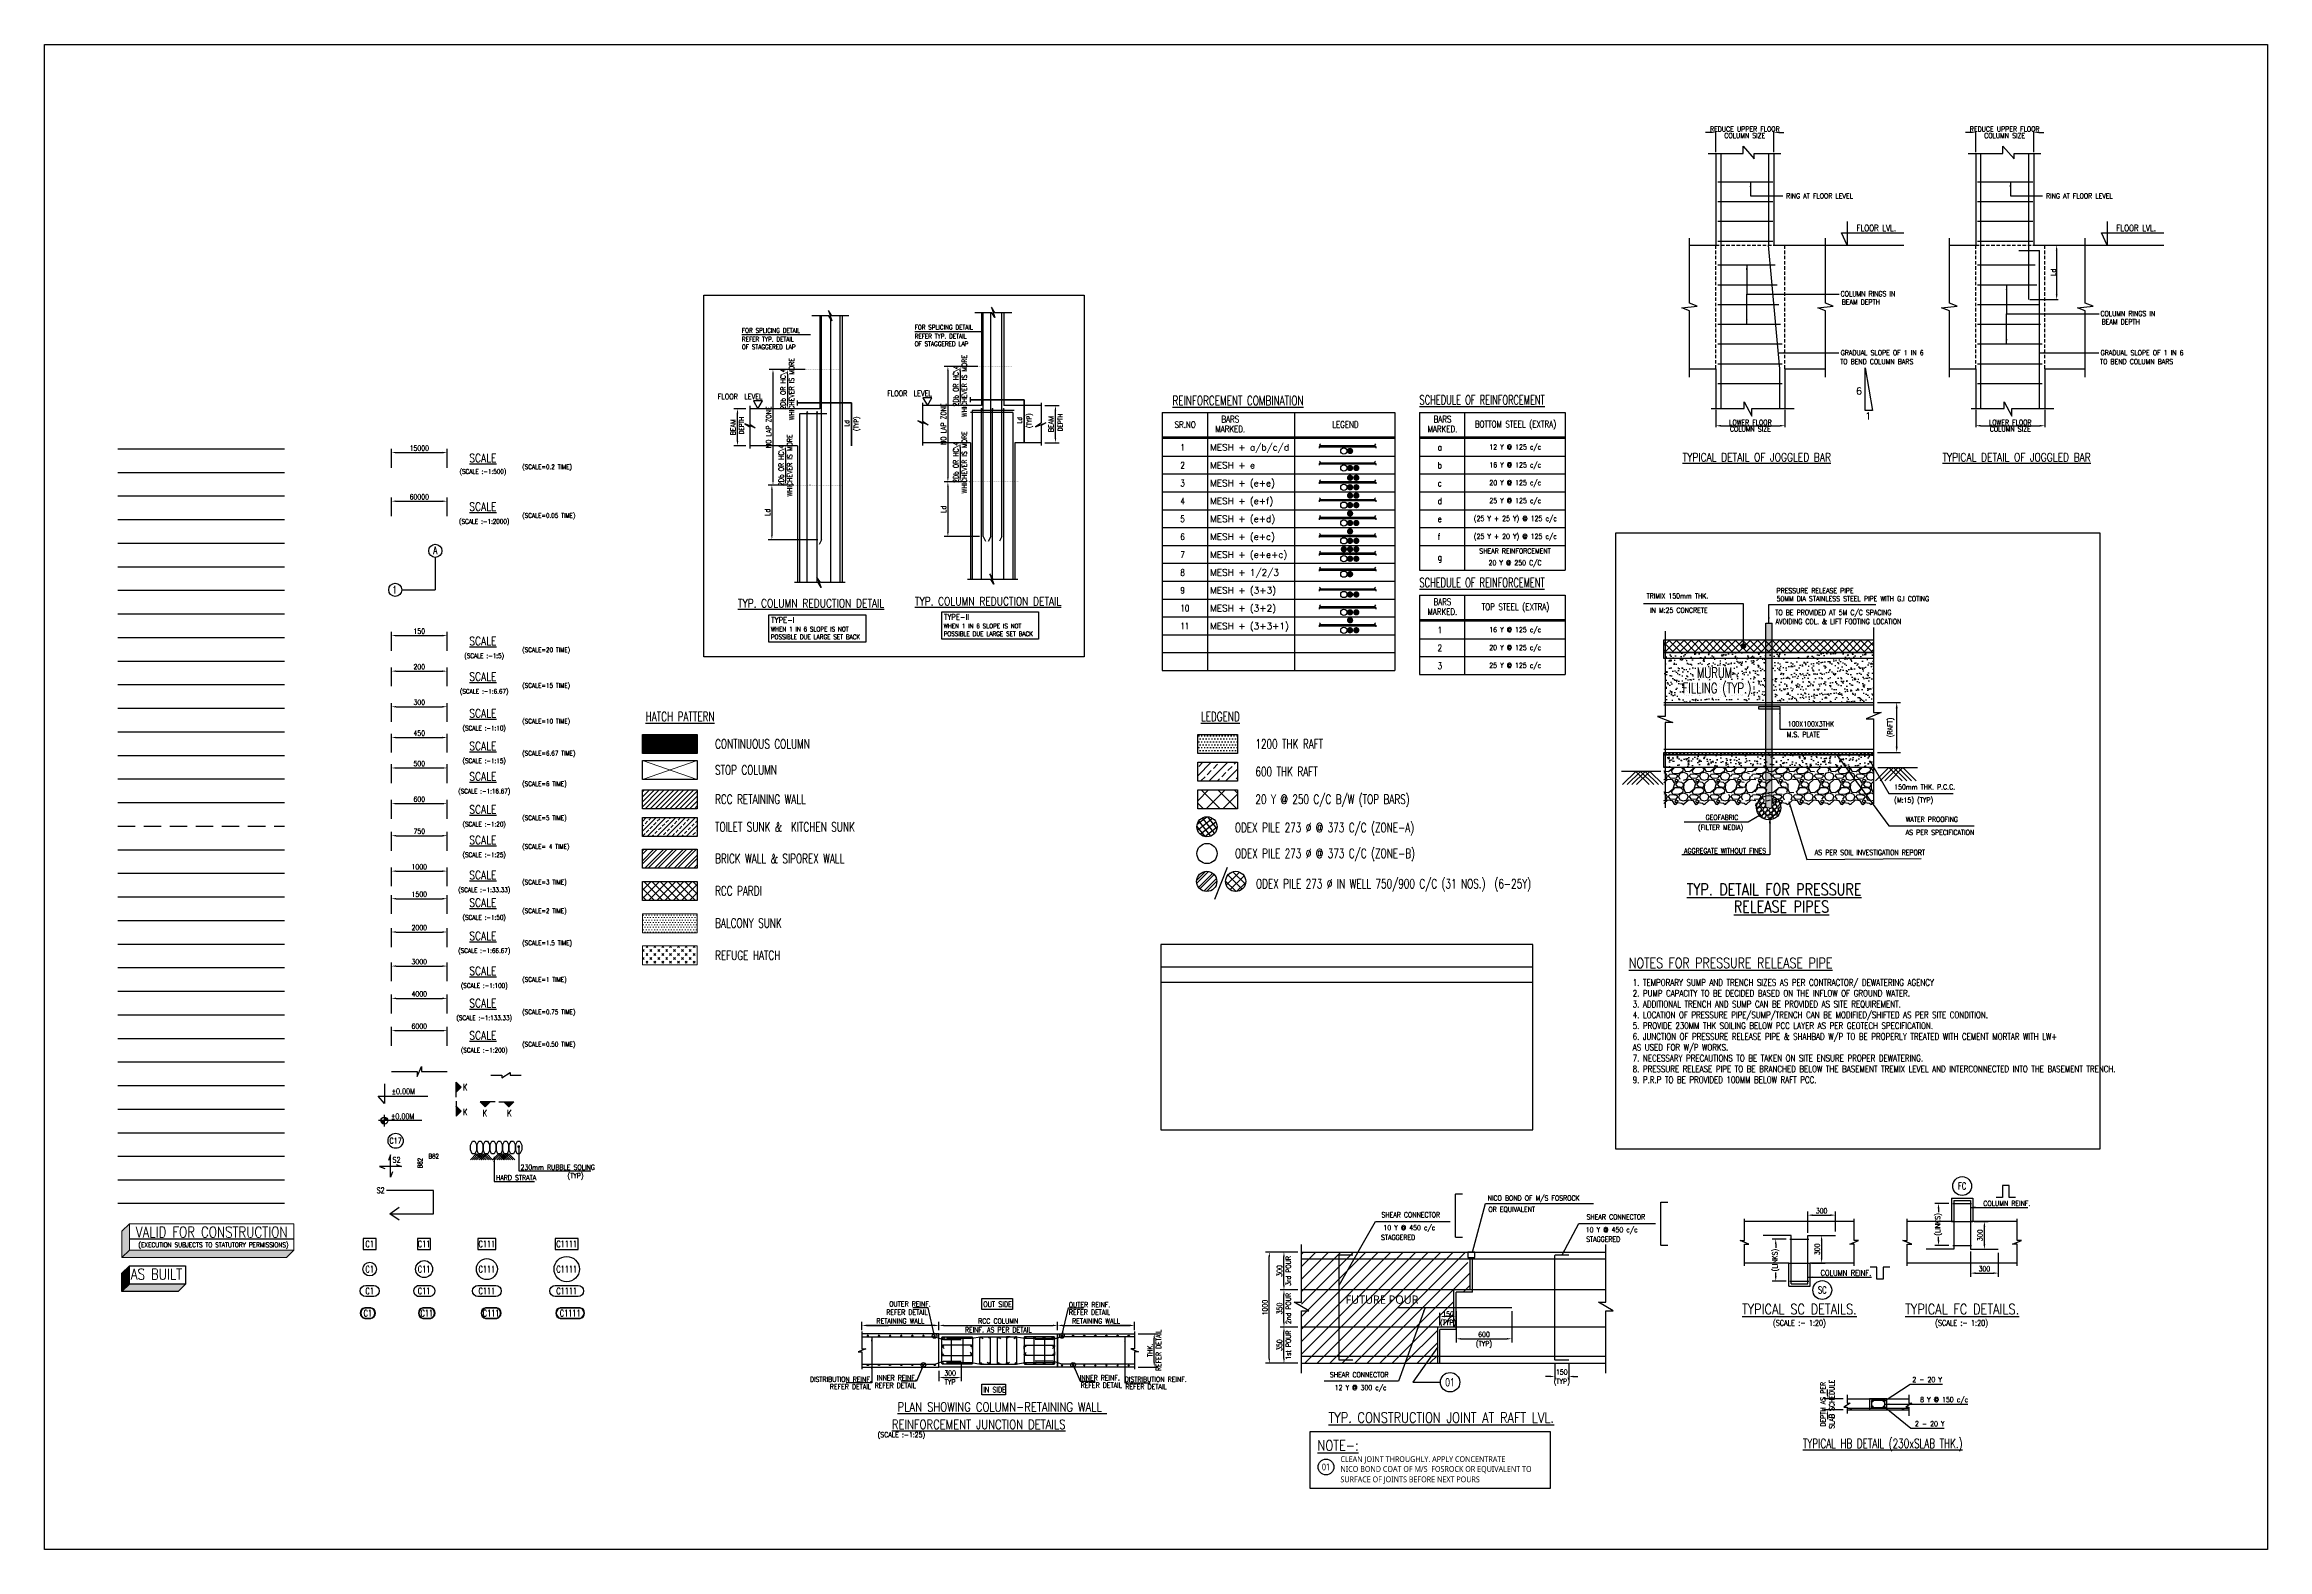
# Model space of a CAD drawing. Extents: x -69352 to 1013721, y -547461 to -186867.
# Drawn here: x 375139 to 495141, y -510011 to -428771 of the extents above; entities that cross this region are included whole.
import ezdxf
from ezdxf.enums import TextEntityAlignment as Align
from ezdxf.lldxf.tags import DXFTag

# ---------------------------------------------------------------- set-up
doc = ezdxf.new("R2010")
doc.units = 0
doc.header["$LTSCALE"] = 500
doc.header["$MEASUREMENT"] = 0
doc.header["$PDMODE"] = 35
doc.header["$PDSIZE"] = -15
doc.linetypes.add('ACAD_ISO07W100', pattern=[3, 0, -3])
doc.linetypes.add('HIDDEN2', pattern=[0.1875, 0.125, -0.0625])
doc.layers.get('DEFPOINTS').update_dxf_attribs({"color": 4})
for name, color, linetype in [('BEAM', 4, 'Continuous'), ('BRAKE LINE', 8, 'Continuous'), ('CLOUD', 7, 'Continuous'), ('CON', 3, 'Continuous'), ('DIM', 5, 'Continuous'), ('FRAME TABLE', 5, 'Continuous'), ('HT', 8, 'Continuous'), ('level', 3, 'Continuous'), ('LINE CUT', 8, 'Continuous'), ('P.C.C.', 8, 'Continuous'), ('RCC', 2, 'Continuous'), ('REIN', 2, 'Continuous'), ('RIL SWD', 15, 'Continuous'), ('S- REFUGE SUNK', 8, 'Continuous'), ('S-273 DAI', 3, 'Continuous'), ('S-BEAM INNER', 4, 'HIDDEN2'), ('S-BEAM NO', 3, 'Continuous'), ('S-BEAM OUTER', 4, 'Continuous'), ('S-BEAM SIZES', 3, 'Continuous'), ('S-BRECK LINE', 8, 'Continuous'), ('S-BRICK WALL', 5, 'Continuous'), ('S-BRICK WALL HATCH', 5, 'Continuous'), ('S-CLOUD', 7, 'Continuous'), ('S-COLUMN', 1, 'Continuous'), ('S-COLUMN CIRCLE', 9, 'Continuous'), ('S-COLUMN HATCH', 8, 'Continuous'), ('S-COLUMN NO', 2, 'Continuous'), ('S-COLUMN SIZES', 2, 'Continuous'), ('S-CONCRET LINE', 4, 'Continuous'), ('S-CUT LINE', 8, 'Continuous'), ('S-DIM', 7, 'Continuous'), ('S-DIM-1', 5, 'Continuous'), ('S-FILLING', 9, 'Continuous'), ('S-FOOTING', 4, 'Continuous'), ('S-FOOTING  DIMENTION', 5, 'Continuous'), ('S-FOOTING TYPE', 3, 'Continuous'), ('S-GRIDE CIRCLE', 8, 'Continuous'), ('S-GRIDE LINE', 8, 'CENTER'), ('S-GRIDE NO', 1, 'Continuous'), ('S-HATCH', 253, 'Continuous'), ('S-HATCH @ 1', 252, 'Continuous'), ('S-LEVEL SECTION', 3, 'Continuous'), ('S-LEVLE PLAN', 3, 'Continuous'), ('S-MISC', 2, 'Continuous'), ('S-PCC', 9, 'Continuous'), ('S-R.C.C. PILE CAP', 40, 'Continuous'), ('S-RCC PARDI', 4, 'Continuous'), ('S-RCC PARDI HATCH', 8, 'Continuous'), ('S-REINFORCEMENT', 6, 'Continuous'), ('S-RETAINING WALL', 6, 'Continuous'), ('S-RETAINING WALL HATCH', 8, 'Continuous'), ('S-SECTION MARK', 1, 'Continuous'), ('S-SLAB MARK', 3, 'Continuous'), ('S-SLAB NO', 3, 'Continuous'), ('S-STIRRUPS', 2, 'Continuous'), ('S-STIRUPS)', 3, 'Continuous'), ('S-SUNK', 9, 'Continuous'), ('S-TEXT', 2, 'Continuous'), ('S-TEXT-1', 4, 'Continuous'), ('S-TEXT-1 @ 1', 4, 'Continuous'), ('S-TEXT1', 4, 'Continuous'), ('S-TITAL', 6, 'Continuous'), ('S-TITIL', 6, 'Continuous'), ('S-TITLE', 6, 'Continuous'), ('S-TXT', 3, 'Continuous'), ('S-WATER PROFING', 9, 'Continuous'), ('SCH-LINE', 7, 'Continuous'), ('SCHEDULE LINE-1', 7, 'Continuous'), ('SCHEDULE LINE-2', 5, 'Continuous'), ('TEXT', 4, 'Continuous'), ('TEXT NORMAL', 4, 'Continuous'), ('TEXT1', 2, 'Continuous'), ('TITLE', 4, 'Continuous'), ('TX2', 4, 'Continuous'), ('TXT1', 2, 'Continuous'), ('YBEAM', 3, 'Continuous')]:
    doc.layers.add(name, color=color, linetype=linetype)
for name, color, linetype, lineweight in [('FURNITURE', 252, 'Continuous', 9), ('SOLID', 11, 'Continuous', 15), ('TEXT-1', 4, 'Continuous', 18)]:
    doc.layers.add(name, color=color, linetype=linetype, lineweight=lineweight)
doc.styles.add('ROMANC', font='simplex.shx', dxfattribs={"width": 0.8, "height": 250})
doc.styles.add('ROMAND', font='simplex.shx')
doc.styles.add('ROMANS', font='simplex.shx', dxfattribs={"width": 0.8, "height": 275})
doc.styles.add('ROMENT', font='', dxfattribs={"height": 275})
doc.styles.add('RX3', font='simplex.shx', dxfattribs={"width": 0.7})
doc.styles.add('STERLING-1', font='simplex.shx')
doc.styles.add('style2', font='simplex.shx')
doc.styles.get('ROMENT').set_extended_font_data('Yu Gothic UI Light')
tags = doc.linetypes.add('CENTER', pattern=[2, 1.25, -0.25, 0.25, -0.25]).pattern_tags.tags
tags[10:11] = [DXFTag(74, 4), DXFTag(75, 0), DXFTag(340, '0'), DXFTag(46, 1.0), DXFTag(50, 0.0), DXFTag(44, 0.0), DXFTag(45, 0.0)]
tags[8:9] = [DXFTag(74, 4), DXFTag(75, 0), DXFTag(340, '0'), DXFTag(46, 1.0), DXFTag(50, 0.0), DXFTag(44, 0.0), DXFTag(45, 0.0)]
tags[6:7] = [DXFTag(74, 4), DXFTag(75, 0), DXFTag(340, '0'), DXFTag(46, 1.0), DXFTag(50, 0.0), DXFTag(44, 0.0), DXFTag(45, 0.0)]
tags[4:5] = [DXFTag(74, 4), DXFTag(75, 0), DXFTag(340, '0'), DXFTag(46, 1.0), DXFTag(50, 0.0), DXFTag(44, 0.0), DXFTag(45, 0.0)]
tags = doc.linetypes.add('HIDDEN', pattern=[0.375, 0.25, -0.125]).pattern_tags.tags
tags[6:7] = [DXFTag(74, 4), DXFTag(75, 0), DXFTag(340, '0'), DXFTag(46, 1.0), DXFTag(50, 0.0), DXFTag(44, 0.0), DXFTag(45, 0.0)]
tags[4:5] = [DXFTag(74, 4), DXFTag(75, 0), DXFTag(340, '0'), DXFTag(46, 1.0), DXFTag(50, 0.0), DXFTag(44, 0.0), DXFTag(45, 0.0)]
doc.dimstyles.new('1-25', dxfattribs={"dimscale": 0, "dimtxt": 312.5, "dimasz": 225, "dimexe": 100, "dimexo": 100, "dimgap": 100, "dimtad": 1, "dimdec": 0, "dimlfac": 0.25, "dimzin": 0, "dimdsep": 46, "dimtxsty": 'RX3', "dimcen": 0, "dimdle": 100, "dimclrd": 1, "dimclre": 1, "dimclrt": 3, "dimadec": 0, "dimazin": 0, "dimtfac": 1, "dimtdec": 0, "dimtofl": 0, "dimtmove": 2, "dimatfit": 3, "dimfxl": 0, "dimtolj": 1, "dimtzin": 0, "dimarcsym": 0})
doc.dimstyles.new('Copy of INT2TIMES', dxfattribs={"dimtxt": 300, "dimasz": 275, "dimexe": 75, "dimexo": 75, "dimgap": 40, "dimtad": 1, "dimdec": 0, "dimlfac": 0.5, "dimrnd": 5, "dimzin": 0, "dimdsep": 46, "dimtxsty": 'ROMANS', "dimcen": -1, "dimclrd": 5, "dimclre": 5, "dimclrt": 4, "dimadec": 0, "dimazin": 0, "dimtfac": 1, "dimtdec": 0, "dimtix": 1, "dimtofl": 0, "dimtmove": 2, "dimatfit": 3, "dimfxl": 0, "dimtolj": 1, "dimtzin": 0, "dimarcsym": 0})
doc.dimstyles.new('dim10', dxfattribs={"dimtxt": 250, "dimasz": 250, "dimexe": 200, "dimexo": 200, "dimgap": 100, "dimtad": 1, "dimdec": 0, "dimlfac": 0.1, "dimzin": 0, "dimdsep": 46, "dimtxsty": 'ROMANS', "dimcen": 0, "dimclrd": 5, "dimclre": 5, "dimclrt": 4, "dimadec": 0, "dimazin": 0, "dimtfac": 1, "dimtdec": 0, "dimtix": 1, "dimtofl": 0, "dimtmove": 2, "dimatfit": 3, "dimfxl": 0, "dimtolj": 1, "dimtzin": 0, "dimlwd": -1, "dimlwe": -1, "dimarcsym": 0})
doc.dimstyles.new('dim100', dxfattribs={"dimtxt": 250, "dimasz": 250, "dimexe": 200, "dimexo": 200, "dimgap": 100, "dimtad": 1, "dimdec": 0, "dimzin": 0, "dimdsep": 46, "dimtxsty": 'ROMANS', "dimcen": 0, "dimclrd": 5, "dimclre": 5, "dimclrt": 4, "dimadec": 0, "dimazin": 0, "dimtfac": 1, "dimtdec": 0, "dimtix": 1, "dimtofl": 0, "dimtmove": 2, "dimatfit": 3, "dimfxl": 0, "dimtolj": 1, "dimtzin": 0, "dimlwd": -1, "dimlwe": -1, "dimarcsym": 0})
doc.dimstyles.new('dim133.33(0.75)', dxfattribs={"dimtxt": 250, "dimasz": 250, "dimexe": 200, "dimexo": 200, "dimgap": 100, "dimtad": 1, "dimdec": 0, "dimlfac": 1.333331, "dimzin": 0, "dimdsep": 46, "dimtxsty": 'ROMANS', "dimcen": 0, "dimclrd": 5, "dimclre": 5, "dimclrt": 4, "dimadec": 0, "dimazin": 0, "dimtfac": 1, "dimtdec": 0, "dimtix": 1, "dimtofl": 0, "dimtmove": 2, "dimatfit": 3, "dimfxl": 0, "dimtolj": 1, "dimtzin": 0, "dimlwd": -1, "dimlwe": -1, "dimarcsym": 0})
doc.dimstyles.new('dim15(6.67)', dxfattribs={"dimtxt": 250, "dimasz": 250, "dimexe": 200, "dimexo": 200, "dimgap": 100, "dimtad": 1, "dimdec": 0, "dimlfac": 0.15, "dimzin": 0, "dimdsep": 46, "dimtxsty": 'ROMANS', "dimcen": 0, "dimclrd": 5, "dimclre": 5, "dimclrt": 4, "dimadec": 0, "dimazin": 0, "dimtfac": 1, "dimtdec": 0, "dimtix": 1, "dimtofl": 0, "dimtmove": 2, "dimatfit": 3, "dimfxl": 0, "dimtolj": 1, "dimtzin": 0, "dimlwd": -1, "dimlwe": -1, "dimarcsym": 0})
doc.dimstyles.new('dim16.67(6)', dxfattribs={"dimtxt": 250, "dimasz": 250, "dimexe": 200, "dimexo": 200, "dimgap": 100, "dimtad": 1, "dimdec": 0, "dimlfac": 0.166665, "dimzin": 0, "dimdsep": 46, "dimtxsty": 'ROMANS', "dimcen": 0, "dimclrd": 5, "dimclre": 5, "dimclrt": 4, "dimadec": 0, "dimazin": 0, "dimtfac": 1, "dimtdec": 0, "dimtix": 1, "dimtofl": 0, "dimtmove": 2, "dimatfit": 3, "dimfxl": 0, "dimtolj": 1, "dimtzin": 0, "dimlwd": -1, "dimlwe": -1, "dimarcsym": 0})
doc.dimstyles.new('dim20', dxfattribs={"dimtxt": 250, "dimasz": 250, "dimexe": 200, "dimexo": 200, "dimgap": 100, "dimtad": 1, "dimdec": 0, "dimlfac": 0.2, "dimzin": 0, "dimdsep": 46, "dimtxsty": 'ROMANS', "dimcen": 0, "dimclrd": 5, "dimclre": 5, "dimclrt": 4, "dimadec": 0, "dimazin": 0, "dimtfac": 1, "dimtdec": 0, "dimtix": 1, "dimtofl": 0, "dimtmove": 2, "dimatfit": 3, "dimfxl": 0, "dimtolj": 1, "dimtzin": 0, "dimlwd": -1, "dimlwe": -1, "dimarcsym": 0})
doc.dimstyles.new('dim200', dxfattribs={"dimtxt": 250, "dimasz": 250, "dimexe": 200, "dimexo": 200, "dimgap": 100, "dimtad": 1, "dimdec": 0, "dimlfac": 2, "dimzin": 0, "dimdsep": 46, "dimtxsty": 'ROMANS', "dimcen": 0, "dimclrd": 5, "dimclre": 5, "dimclrt": 4, "dimadec": 0, "dimazin": 0, "dimtfac": 1, "dimtdec": 0, "dimtix": 1, "dimtofl": 0, "dimtmove": 2, "dimatfit": 3, "dimfxl": 0, "dimtolj": 1, "dimtzin": 0, "dimlwd": -1, "dimlwe": -1, "dimarcsym": 0})
doc.dimstyles.new('dim2000', dxfattribs={"dimtxt": 250, "dimasz": 250, "dimexe": 200, "dimexo": 200, "dimgap": 100, "dimtad": 1, "dimdec": 0, "dimlfac": 20, "dimzin": 0, "dimdsep": 46, "dimtxsty": 'ROMANS', "dimcen": 0, "dimclrd": 5, "dimclre": 5, "dimclrt": 4, "dimadec": 0, "dimazin": 0, "dimtfac": 1, "dimtdec": 0, "dimtix": 1, "dimtofl": 0, "dimtmove": 2, "dimatfit": 3, "dimfxl": 0, "dimtolj": 1, "dimtzin": 0, "dimlwd": -1, "dimlwe": -1, "dimarcsym": 0})
doc.dimstyles.new('dim25', dxfattribs={"dimtxt": 250, "dimasz": 250, "dimexe": 200, "dimexo": 200, "dimgap": 100, "dimtad": 1, "dimdec": 0, "dimlfac": 0.25, "dimzin": 0, "dimdsep": 46, "dimtxsty": 'ROMANS', "dimcen": 0, "dimclrd": 5, "dimclre": 5, "dimclrt": 4, "dimadec": 0, "dimazin": 0, "dimtfac": 1, "dimtdec": 0, "dimtix": 1, "dimtofl": 0, "dimtmove": 2, "dimatfit": 3, "dimfxl": 0, "dimtolj": 1, "dimtzin": 0, "dimlwd": -1, "dimlwe": -1, "dimarcsym": 0})
doc.dimstyles.new('dim33.33', dxfattribs={"dimtxt": 250, "dimasz": 250, "dimexe": 200, "dimexo": 200, "dimgap": 100, "dimtad": 1, "dimdec": 0, "dimlfac": 0.333331, "dimzin": 0, "dimdsep": 46, "dimtxsty": 'ROMANS', "dimcen": 0, "dimclrd": 5, "dimclre": 5, "dimclrt": 4, "dimadec": 0, "dimazin": 0, "dimtfac": 1, "dimtdec": 0, "dimtix": 1, "dimtofl": 0, "dimtmove": 2, "dimatfit": 3, "dimfxl": 0, "dimtolj": 1, "dimtzin": 0, "dimlwd": -1, "dimlwe": -1, "dimarcsym": 0})
doc.dimstyles.new('dim5', dxfattribs={"dimtxt": 250, "dimasz": 250, "dimexe": 200, "dimexo": 200, "dimgap": 100, "dimtad": 1, "dimdec": 0, "dimlfac": 0.05, "dimzin": 0, "dimdsep": 46, "dimtxsty": 'ROMANS', "dimcen": 0, "dimclrd": 5, "dimclre": 5, "dimclrt": 4, "dimadec": 0, "dimazin": 0, "dimtfac": 1, "dimtdec": 0, "dimtix": 1, "dimtofl": 0, "dimtmove": 2, "dimatfit": 3, "dimfxl": 0, "dimtolj": 1, "dimtzin": 0, "dimlwd": -1, "dimlwe": -1, "dimarcsym": 0})
doc.dimstyles.new('dim50', dxfattribs={"dimtxt": 250, "dimasz": 250, "dimexe": 200, "dimexo": 200, "dimgap": 100, "dimtad": 1, "dimdec": 0, "dimlfac": 0.5, "dimzin": 0, "dimdsep": 46, "dimtxsty": 'ROMANS', "dimcen": 0, "dimclrd": 5, "dimclre": 5, "dimclrt": 4, "dimadec": 0, "dimazin": 0, "dimtfac": 1, "dimtdec": 0, "dimtix": 1, "dimtofl": 0, "dimtmove": 2, "dimatfit": 3, "dimfxl": 0, "dimtolj": 1, "dimtzin": 0, "dimlwd": -1, "dimlwe": -1, "dimarcsym": 0})
doc.dimstyles.new('dim500', dxfattribs={"dimtxt": 250, "dimasz": 250, "dimexe": 200, "dimexo": 200, "dimgap": 100, "dimtad": 1, "dimdec": 0, "dimlfac": 5, "dimzin": 0, "dimdsep": 46, "dimtxsty": 'ROMANS', "dimcen": 0, "dimclrd": 5, "dimclre": 5, "dimclrt": 4, "dimadec": 0, "dimazin": 0, "dimtfac": 1, "dimtdec": 0, "dimtix": 1, "dimtofl": 0, "dimtmove": 2, "dimatfit": 3, "dimfxl": 0, "dimtolj": 1, "dimtzin": 0, "dimlwd": -1, "dimlwe": -1, "dimarcsym": 0})
doc.dimstyles.new('dim6.67(15)', dxfattribs={"dimtxt": 250, "dimasz": 250, "dimexe": 200, "dimexo": 200, "dimgap": 100, "dimtad": 1, "dimdec": 0, "dimlfac": 0.066667, "dimzin": 0, "dimdsep": 46, "dimtxsty": 'ROMANS', "dimcen": 0, "dimclrd": 5, "dimclre": 5, "dimclrt": 4, "dimadec": 0, "dimazin": 0, "dimtfac": 1, "dimtdec": 0, "dimtix": 1, "dimtofl": 0, "dimtmove": 2, "dimatfit": 3, "dimfxl": 0, "dimtolj": 1, "dimtzin": 0, "dimlwd": -1, "dimlwe": -1, "dimarcsym": 0})
doc.dimstyles.new('dim66.67(1.5)', dxfattribs={"dimtxt": 250, "dimasz": 250, "dimexe": 200, "dimexo": 200, "dimgap": 100, "dimtad": 1, "dimdec": 0, "dimlfac": 0.666666, "dimzin": 0, "dimdsep": 46, "dimtxsty": 'ROMANS', "dimcen": 0, "dimclrd": 5, "dimclre": 5, "dimclrt": 4, "dimadec": 0, "dimazin": 0, "dimtfac": 1, "dimtdec": 0, "dimtix": 1, "dimtofl": 0, "dimtmove": 2, "dimatfit": 3, "dimfxl": 0, "dimtolj": 1, "dimtzin": 0, "dimlwd": -1, "dimlwe": -1, "dimarcsym": 0})
doc.dimstyles.new('SUREN', dxfattribs={"dimtxt": 250, "dimasz": 200, "dimexe": 100, "dimexo": 200, "dimgap": 100, "dimtad": 1, "dimdec": 0, "dimtxsty": 'RX3', "dimcen": 2.5, "dimclrd": 256, "dimclre": 256, "dimclrt": 4, "dimadec": 0, "dimazin": 0, "dimtfac": 1, "dimtdec": 0, "dimtmove": 2, "dimatfit": 3, "dimfxl": 0, "dimarcsym": 0})
doc.dimstyles.new('YOGITA', dxfattribs={"dimtxt": 375, "dimasz": 350, "dimexe": 100, "dimexo": 100, "dimgap": 100, "dimtad": 1, "dimdec": 0, "dimzin": 0, "dimdsep": 46, "dimtxsty": 'ROMANS', "dimsah": 1, "dimcen": 0, "dimclrd": 5, "dimclre": 5, "dimclrt": 4, "dimadec": 0, "dimazin": 0, "dimtfac": 1, "dimtdec": 0, "dimtmove": 0, "dimatfit": 3, "dimfxl": 0, "dimfrac": 1, "dimtolj": 1, "dimtzin": 0, "dimarcsym": 0})

# ---------------------------------------------------------------- blocks, each defined once
blk = doc.blocks.new('*D168')
at = {"layer": 'DEFPOINTS', "color": 0}
for p in [(396872, -478517), (393872, -479532), (396872, -479532)]:
    blk.add_point(p, dxfattribs=at)
at = {"layer": 'S-DIM-1', "color": 5}
for p, q in [((393872, -479332), (393872, -478317)), ((394122, -478517), (396622, -478517)), ((396872, -479332), (396872, -478317))]:
    blk.add_line(p, q, dxfattribs=at)
for points in [[(394122, -478475), (394122, -478559), (393872, -478517)], [(396622, -478559), (396622, -478475), (396872, -478517)]]:
    blk.add_solid(points, dxfattribs=at)
at = {"layer": 'S-DIM-1', "color": 4, "insert": (395372, -478280), "char_height": 275, "attachment_point": 5, "style": 'ROMANS'}
blk.add_mtext('\\A1;3000', dxfattribs=at)
blk = doc.blocks.new('*D169')
at = {"layer": 'DEFPOINTS', "color": 0}
for p in [(396872, -474881), (393872, -475896), (396872, -475896)]:
    blk.add_point(p, dxfattribs=at)
at = {"layer": 'S-DIM-1', "color": 5}
for p, q in [((393872, -475696), (393872, -474681)), ((394122, -474881), (396622, -474881)), ((396872, -475696), (396872, -474681))]:
    blk.add_line(p, q, dxfattribs=at)
for points in [[(394122, -474839), (394122, -474922), (393872, -474881)], [(396622, -474922), (396622, -474839), (396872, -474881)]]:
    blk.add_solid(points, dxfattribs=at)
at = {"layer": 'S-DIM-1', "color": 4, "insert": (395372, -474643), "char_height": 275, "attachment_point": 5, "style": 'ROMANS'}
blk.add_mtext('\\A1;1500', dxfattribs=at)
blk = doc.blocks.new('*D170')
at = {"layer": 'DEFPOINTS', "color": 0}
for p in [(396872, -471479), (393872, -472495), (396872, -472495)]:
    blk.add_point(p, dxfattribs=at)
at = {"layer": 'S-DIM-1', "color": 5}
for p, q in [((393872, -472295), (393872, -471279)), ((394122, -471479), (396622, -471479)), ((396872, -472295), (396872, -471279))]:
    blk.add_line(p, q, dxfattribs=at)
for points in [[(394122, -471438), (394122, -471521), (393872, -471479)], [(396622, -471521), (396622, -471438), (396872, -471479)]]:
    blk.add_solid(points, dxfattribs=at)
at = {"layer": 'S-DIM-1', "color": 4, "insert": (395372, -471242), "char_height": 275, "attachment_point": 5, "style": 'ROMANS'}
blk.add_mtext('\\A1;750', dxfattribs=at)
blk = doc.blocks.new('*D171')
at = {"layer": 'DEFPOINTS', "color": 0}
for p in [(396872, -469750), (393872, -470765), (396872, -470765)]:
    blk.add_point(p, dxfattribs=at)
at = {"layer": 'S-DIM-1', "color": 5}
for p, q in [((393872, -470565), (393872, -469550)), ((394122, -469750), (396622, -469750)), ((396872, -470565), (396872, -469550))]:
    blk.add_line(p, q, dxfattribs=at)
for points in [[(394122, -469709), (394122, -469792), (393872, -469750)], [(396622, -469792), (396622, -469709), (396872, -469750)]]:
    blk.add_solid(points, dxfattribs=at)
at = {"layer": 'S-DIM-1', "color": 4, "insert": (395372, -469513), "char_height": 275, "attachment_point": 5, "style": 'ROMANS'}
blk.add_mtext('\\A1;600', dxfattribs=at)
blk = doc.blocks.new('*D172')
at = {"layer": 'DEFPOINTS', "color": 0}
for p in [(396872, -466181), (393872, -467196), (396872, -467196)]:
    blk.add_point(p, dxfattribs=at)
at = {"layer": 'S-DIM-1', "color": 5}
for p, q in [((393872, -466996), (393872, -465981)), ((394122, -466181), (396622, -466181)), ((396872, -466996), (396872, -465981))]:
    blk.add_line(p, q, dxfattribs=at)
for points in [[(394122, -466139), (394122, -466222), (393872, -466181)], [(396622, -466222), (396622, -466139), (396872, -466181)]]:
    blk.add_solid(points, dxfattribs=at)
at = {"layer": 'S-DIM-1', "color": 4, "insert": (395372, -465943), "char_height": 275, "attachment_point": 5, "style": 'ROMANS'}
blk.add_mtext('\\A1;450', dxfattribs=at)
blk = doc.blocks.new('*D173')
at = {"layer": 'DEFPOINTS', "color": 0}
for p in [(393872, -465533), (396872, -464518), (396872, -465533)]:
    blk.add_point(p, dxfattribs=at)
at = {"layer": 'S-DIM-1', "color": 5}
for p, q in [((393872, -465333), (393872, -464318)), ((396872, -465333), (396872, -464318)), ((394122, -464518), (396622, -464518))]:
    blk.add_line(p, q, dxfattribs=at)
for points in [[(394122, -464477), (394122, -464560), (393872, -464518)], [(396622, -464560), (396622, -464477), (396872, -464518)]]:
    blk.add_solid(points, dxfattribs=at)
at = {"layer": 'S-DIM-1', "color": 4, "insert": (395372, -464281), "char_height": 275, "attachment_point": 5, "style": 'ROMANS'}
blk.add_mtext('\\A1;300', dxfattribs=at)
blk = doc.blocks.new('*D174')
at = {"layer": 'DEFPOINTS', "color": 0}
for p in [(396872, -462598), (393872, -463613), (396872, -463613)]:
    blk.add_point(p, dxfattribs=at)
at = {"layer": 'S-DIM-1', "color": 5}
for p, q in [((393872, -463413), (393872, -462398)), ((394122, -462598), (396622, -462598)), ((396872, -463413), (396872, -462398))]:
    blk.add_line(p, q, dxfattribs=at)
for points in [[(394122, -462557), (394122, -462640), (393872, -462598)], [(396622, -462640), (396622, -462557), (396872, -462598)]]:
    blk.add_solid(points, dxfattribs=at)
at = {"layer": 'S-DIM-1', "color": 4, "insert": (395372, -462361), "char_height": 275, "attachment_point": 5, "style": 'ROMANS'}
blk.add_mtext('\\A1;200', dxfattribs=at)
blk = doc.blocks.new('*D175')
at = {"layer": 'DEFPOINTS', "color": 0}
for p in [(396872, -476678), (393872, -477693), (396872, -477693)]:
    blk.add_point(p, dxfattribs=at)
at = {"layer": 'S-DIM-1', "color": 5}
for p, q in [((393872, -477493), (393872, -476478)), ((394122, -476678), (396622, -476678)), ((396872, -477493), (396872, -476478))]:
    blk.add_line(p, q, dxfattribs=at)
for points in [[(394122, -476636), (394122, -476720), (393872, -476678)], [(396622, -476720), (396622, -476636), (396872, -476678)]]:
    blk.add_solid(points, dxfattribs=at)
at = {"layer": 'S-DIM-1', "color": 4, "insert": (395372, -476441), "char_height": 275, "attachment_point": 5, "style": 'ROMANS'}
blk.add_mtext('\\A1;2000', dxfattribs=at)
blk = doc.blocks.new('*D176')
at = {"layer": 'DEFPOINTS', "color": 0}
for p in [(396872, -473392), (393872, -474407), (396872, -474407)]:
    blk.add_point(p, dxfattribs=at)
at = {"layer": 'S-DIM-1', "color": 5}
for p, q in [((393872, -474207), (393872, -473192)), ((394122, -473392), (396622, -473392)), ((396872, -474207), (396872, -473192))]:
    blk.add_line(p, q, dxfattribs=at)
for points in [[(394122, -473350), (394122, -473434), (393872, -473392)], [(396622, -473434), (396622, -473350), (396872, -473392)]]:
    blk.add_solid(points, dxfattribs=at)
at = {"layer": 'S-DIM-1', "color": 4, "insert": (395372, -473154), "char_height": 275, "attachment_point": 5, "style": 'ROMANS'}
blk.add_mtext('\\A1;1000', dxfattribs=at)
blk = doc.blocks.new('*D177')
at = {"layer": 'DEFPOINTS', "color": 0}
for p in [(396872, -467824), (393872, -468839), (396872, -468839)]:
    blk.add_point(p, dxfattribs=at)
at = {"layer": 'S-DIM-1', "color": 5}
for p, q in [((393872, -468639), (393872, -467624)), ((394122, -467824), (396622, -467824)), ((396872, -468639), (396872, -467624))]:
    blk.add_line(p, q, dxfattribs=at)
for points in [[(394122, -467782), (394122, -467865), (393872, -467824)], [(396622, -467865), (396622, -467782), (396872, -467824)]]:
    blk.add_solid(points, dxfattribs=at)
at = {"layer": 'S-DIM-1', "color": 4, "insert": (395372, -467586), "char_height": 275, "attachment_point": 5, "style": 'ROMANS'}
blk.add_mtext('\\A1;500', dxfattribs=at)
blk = doc.blocks.new('*D178')
at = {"layer": 'DEFPOINTS', "color": 0}
for p in [(396872, -480260), (393872, -481275), (396872, -481275)]:
    blk.add_point(p, dxfattribs=at)
at = {"layer": 'S-DIM-1', "color": 5}
for p, q in [((393872, -481075), (393872, -480060)), ((394122, -480260), (396622, -480260)), ((396872, -481075), (396872, -480060))]:
    blk.add_line(p, q, dxfattribs=at)
for points in [[(394122, -480218), (394122, -480301), (393872, -480260)], [(396622, -480301), (396622, -480218), (396872, -480260)]]:
    blk.add_solid(points, dxfattribs=at)
at = {"layer": 'S-DIM-1', "color": 4, "insert": (395372, -480022), "char_height": 275, "attachment_point": 5, "style": 'ROMANS'}
blk.add_mtext('\\A1;4000', dxfattribs=at)
blk = doc.blocks.new('*D179')
at = {"layer": 'DEFPOINTS', "color": 0}
for p in [(396872, -460678), (393872, -461693), (396872, -461693)]:
    blk.add_point(p, dxfattribs=at)
at = {"layer": 'S-DIM-1', "color": 5}
for p, q in [((393872, -461493), (393872, -460478)), ((394122, -460678), (396622, -460678)), ((396872, -461493), (396872, -460478))]:
    blk.add_line(p, q, dxfattribs=at)
for points in [[(394122, -460637), (394122, -460720), (393872, -460678)], [(396622, -460720), (396622, -460637), (396872, -460678)]]:
    blk.add_solid(points, dxfattribs=at)
at = {"layer": 'S-DIM-1', "color": 4, "insert": (395372, -460441), "char_height": 275, "attachment_point": 5, "style": 'ROMANS'}
blk.add_mtext('\\A1;150', dxfattribs=at)
blk = doc.blocks.new('*D180')
at = {"layer": 'DEFPOINTS', "color": 0}
for p in [(396872, -453425), (393872, -454440), (396872, -454440)]:
    blk.add_point(p, dxfattribs=at)
at = {"layer": 'S-DIM-1', "color": 5}
for p, q in [((393872, -454240), (393872, -453225)), ((394122, -453425), (396622, -453425)), ((396872, -454240), (396872, -453225))]:
    blk.add_line(p, q, dxfattribs=at)
for points in [[(394122, -453384), (394122, -453467), (393872, -453425)], [(396622, -453467), (396622, -453384), (396872, -453425)]]:
    blk.add_solid(points, dxfattribs=at)
at = {"layer": 'S-DIM-1', "color": 4, "insert": (395372, -453188), "char_height": 275, "attachment_point": 5, "style": 'ROMANS'}
blk.add_mtext('\\A1;60000', dxfattribs=at)
blk = doc.blocks.new('*D181')
at = {"layer": 'DEFPOINTS', "color": 0}
for p in [(396872, -450800), (393872, -451815), (396872, -451815)]:
    blk.add_point(p, dxfattribs=at)
at = {"layer": 'S-DIM-1', "color": 5}
for p, q in [((393872, -451615), (393872, -450600)), ((394122, -450800), (396622, -450800)), ((396872, -451615), (396872, -450600))]:
    blk.add_line(p, q, dxfattribs=at)
for points in [[(394122, -450759), (394122, -450842), (393872, -450800)], [(396622, -450842), (396622, -450759), (396872, -450800)]]:
    blk.add_solid(points, dxfattribs=at)
at = {"layer": 'S-DIM-1', "color": 4, "insert": (395372, -450563), "char_height": 275, "attachment_point": 5, "style": 'ROMANS'}
blk.add_mtext('\\A1;15000', dxfattribs=at)
blk = doc.blocks.new('*D182')
at = {"layer": 'DEFPOINTS', "color": 0}
for p in [(396872, -482002), (393872, -483017), (396872, -483017)]:
    blk.add_point(p, dxfattribs=at)
at = {"layer": 'S-DIM-1', "color": 5}
for p, q in [((393872, -482817), (393872, -481802)), ((394122, -482002), (396622, -482002)), ((396872, -482817), (396872, -481802))]:
    blk.add_line(p, q, dxfattribs=at)
for points in [[(394122, -481961), (394122, -482044), (393872, -482002)], [(396622, -482044), (396622, -481961), (396872, -482002)]]:
    blk.add_solid(points, dxfattribs=at)
at = {"layer": 'S-DIM-1', "color": 4, "insert": (395372, -481765), "char_height": 275, "attachment_point": 5, "style": 'ROMANS'}
blk.add_mtext('\\A1;6000', dxfattribs=at)
blk = doc.blocks.new('*U167')
at = {"layer": 'LINE CUT'}
blk.add_lwpolyline([(-550, 0), (-150, 0), (-150, 100), (150, -100), (150, 0), (550, 0)], dxfattribs=at)
blk = doc.blocks.new('*D436')
at = {"layer": 'DEFPOINTS', "color": 0}
for p in [(465358, -448422), (469092, -448422), (469092, -449351)]:
    blk.add_point(p, dxfattribs=at)
at = {"layer": 'DIM', "color": 5, "lineweight": -2, "ltscale": 2}
for p, q in [((465358, -448497), (465358, -449426)), ((469092, -448497), (469092, -449426)), ((465633, -449351), (468817, -449351))]:
    blk.add_line(p, q, dxfattribs=at)
at = {"layer": 'DIM', "color": 5}
for points in [[(465633, -449305), (465633, -449397), (465358, -449351)], [(468817, -449397), (468817, -449305), (469092, -449351)]]:
    blk.add_solid(points, dxfattribs=at)
at = {"layer": 'DIM', "color": 4, "char_height": 275, "attachment_point": 5, "style": 'ROMANS'}
for s, insert in [('\\A1;LOWER FLOOR', (467225, -449174)), ('COLUMN SIZE', (467225, -449529))]:
    blk.add_mtext(s, dxfattribs=dict(at, insert=insert))
blk = doc.blocks.new('*D437')
at = {"layer": 'DEFPOINTS', "color": 0}
for p in [(468489, -433514), (465358, -434655), (468489, -434655)]:
    blk.add_point(p, dxfattribs=at)
at = {"layer": 'DIM', "color": 5, "lineweight": -2, "ltscale": 2}
for p, q in [((465083, -433514), (464808, -433514)), ((465358, -434580), (465358, -433439)), ((468489, -434580), (468489, -433439)), ((468764, -433514), (469039, -433514))]:
    blk.add_line(p, q, dxfattribs=at)
at = {"layer": 'DIM', "color": 5}
for points in [[(465083, -433560), (465083, -433469), (465358, -433514)], [(468764, -433469), (468764, -433560), (468489, -433514)]]:
    blk.add_solid(points, dxfattribs=at)
at = {"layer": 'DIM', "color": 4, "char_height": 275, "attachment_point": 5, "style": 'ROMANS'}
for s, insert in [('\\A1;REDUCE UPPER FLOOR', (466924, -433337)), ('COLUMN SIZE', (466924, -433692))]:
    blk.add_mtext(s, dxfattribs=dict(at, insert=insert))
blk = doc.blocks.new('*D438')
at = {"layer": 'DEFPOINTS', "color": 0}
for p in [(479386, -448422), (483119, -448422), (483119, -449351)]:
    blk.add_point(p, dxfattribs=at)
at = {"layer": 'DIM', "color": 5, "lineweight": -2, "ltscale": 2}
for p, q in [((479386, -448497), (479386, -449426)), ((483119, -448497), (483119, -449426)), ((479661, -449351), (482844, -449351))]:
    blk.add_line(p, q, dxfattribs=at)
at = {"layer": 'DIM', "color": 5}
for points in [[(479661, -449305), (479661, -449397), (479386, -449351)], [(482844, -449397), (482844, -449305), (483119, -449351)]]:
    blk.add_solid(points, dxfattribs=at)
at = {"layer": 'DIM', "color": 4, "char_height": 275, "attachment_point": 5, "style": 'ROMANS'}
for s, insert in [('\\A1;LOWER FLOOR', (481253, -449174)), ('COLUMN SIZE', (481253, -449529))]:
    blk.add_mtext(s, dxfattribs=dict(at, insert=insert))
blk = doc.blocks.new('*D439')
at = {"layer": 'DEFPOINTS', "color": 0}
for p in [(482517, -433514), (479386, -434655), (482517, -434655)]:
    blk.add_point(p, dxfattribs=at)
at = {"layer": 'DIM', "color": 5, "lineweight": -2, "ltscale": 2}
for p, q in [((479111, -433514), (478836, -433514)), ((479386, -434580), (479386, -433439)), ((482517, -434580), (482517, -433439)), ((482792, -433514), (483067, -433514))]:
    blk.add_line(p, q, dxfattribs=at)
at = {"layer": 'DIM', "color": 5}
for points in [[(479111, -433560), (479111, -433469), (479386, -433514)], [(482792, -433469), (482792, -433560), (482517, -433514)]]:
    blk.add_solid(points, dxfattribs=at)
at = {"layer": 'DIM', "color": 4, "char_height": 275, "attachment_point": 5, "style": 'ROMANS'}
for s, insert in [('\\A1;REDUCE UPPER FLOOR', (480951, -433337)), ('COLUMN SIZE', (480951, -433692))]:
    blk.add_mtext(s, dxfattribs=dict(at, insert=insert))
blk = doc.blocks.new('*D440')
at = {"layer": 'DEFPOINTS', "color": 0}
for p in [(482517, -439605), (482237, -442541), (483758, -442541)]:
    blk.add_point(p, dxfattribs=at)
at = {"layer": 'DIM', "color": 5, "lineweight": -2, "ltscale": 2}
for p, q in [((482592, -439605), (483833, -439605)), ((483758, -439880), (483758, -442266)), ((482312, -442541), (483833, -442541))]:
    blk.add_line(p, q, dxfattribs=at)
at = {"layer": 'DIM', "color": 5}
for points in [[(483804, -439880), (483712, -439880), (483758, -439605)], [(483712, -442266), (483804, -442266), (483758, -442541)]]:
    blk.add_solid(points, dxfattribs=at)
at = {"layer": 'DIM', "color": 4, "insert": (483581, -441073), "char_height": 275, "attachment_point": 5, "rotation": 90, "style": 'ROMANS'}
blk.add_mtext('\\A1;Ld', dxfattribs=at)
blk = doc.blocks.new('*D478')
at = {"layer": 'DEFPOINTS', "color": 0}
for p in [(428943, -448267), (429712, -448267), (428943, -450267)]:
    blk.add_point(p, dxfattribs=at)
at = {"layer": 'DIM', "color": 5}
for p, q in [((429143, -448267), (429912, -448267)), ((429712, -450017), (429712, -448517)), ((429143, -450267), (429912, -450267))]:
    blk.add_line(p, q, dxfattribs=at)
for points in [[(429754, -448517), (429671, -448517), (429712, -448267)], [(429671, -450017), (429754, -450017), (429712, -450267)]]:
    blk.add_solid(points, dxfattribs=at)
at = {"layer": 'DIM', "color": 4, "insert": (429475, -449267), "char_height": 275, "attachment_point": 5, "rotation": 90, "style": 'ROMANS'}
blk.add_mtext('\\A1;BEAM', dxfattribs=at)
blk = doc.blocks.new('*D479')
at = {"layer": 'DEFPOINTS', "color": 0}
for p in [(425718, -446146), (423906, -452388), (425118, -452388)]:
    blk.add_point(p, dxfattribs=at)
at = {"layer": 'DIM', "color": 5}
for p, q in [((425518, -446146), (423706, -446146)), ((423906, -446396), (423906, -452138)), ((424918, -452388), (423706, -452388))]:
    blk.add_line(p, q, dxfattribs=at)
for points in [[(423947, -446396), (423864, -446396), (423906, -446146)], [(423864, -452138), (423947, -452138), (423906, -452388)]]:
    blk.add_solid(points, dxfattribs=at)
at = {"layer": 'DIM', "color": 4, "insert": (423668, -449267), "char_height": 275, "attachment_point": 5, "rotation": 90, "style": 'ROMANS'}
blk.add_mtext('\\A1;NO LAP ZONE', dxfattribs=at)
blk = doc.blocks.new('*D480')
at = {"layer": 'DEFPOINTS', "color": 0}
for p in [(424951, -450267), (424566, -452388), (424951, -452388)]:
    blk.add_point(p, dxfattribs=at)
at = {"layer": 'DIM', "color": 5}
for p, q in [((424751, -450267), (424366, -450267)), ((424566, -450517), (424566, -452138)), ((424751, -452388), (424366, -452388))]:
    blk.add_line(p, q, dxfattribs=at)
for points in [[(424608, -450517), (424524, -450517), (424566, -450267)], [(424524, -452138), (424608, -452138), (424566, -452388)]]:
    blk.add_solid(points, dxfattribs=at)
at = {"layer": 'DIM', "color": 4, "insert": (424566, -451327), "char_height": 275, "attachment_point": 5, "rotation": 90, "style": 'ROMANS'}
blk.add_mtext('\\A1;2Db OR HC\\\\4\\PWHICHEVER IS MORE', dxfattribs=at)
blk = doc.blocks.new('*D481')
at = {"layer": 'DEFPOINTS', "color": 0}
for p in [(425151, -446146), (424566, -448267), (424951, -448267)]:
    blk.add_point(p, dxfattribs=at)
at = {"layer": 'DIM', "color": 5}
for p, q in [((424951, -446146), (424366, -446146)), ((424566, -446396), (424566, -448017)), ((424751, -448267), (424366, -448267))]:
    blk.add_line(p, q, dxfattribs=at)
for points in [[(424608, -446396), (424524, -446396), (424566, -446146)], [(424524, -448017), (424608, -448017), (424566, -448267)]]:
    blk.add_solid(points, dxfattribs=at)
at = {"layer": 'DIM', "color": 4, "insert": (424566, -447206), "char_height": 275, "attachment_point": 5, "rotation": 90, "style": 'ROMANS'}
blk.add_mtext('\\A1;2Db OR HC\\\\4\\PWHICHEVER IS MORE', dxfattribs=at)
blk = doc.blocks.new('*D482')
at = {"layer": 'DEFPOINTS', "color": 0}
for p in [(425118, -452388), (423906, -455334), (425819, -455334)]:
    blk.add_point(p, dxfattribs=at)
at = {"layer": 'DIM', "color": 5}
for p, q in [((424918, -452388), (423706, -452388)), ((423906, -452638), (423906, -455084)), ((425619, -455334), (423706, -455334))]:
    blk.add_line(p, q, dxfattribs=at)
for points in [[(423947, -452638), (423864, -452638), (423906, -452388)], [(423864, -455084), (423947, -455084), (423906, -455334)]]:
    blk.add_solid(points, dxfattribs=at)
at = {"layer": 'DIM', "color": 4, "insert": (423668, -453861), "char_height": 275, "attachment_point": 5, "rotation": 90, "style": 'ROMANS'}
blk.add_mtext('\\A1;Ld', dxfattribs=at)
blk = doc.blocks.new('*D483')
at = {"layer": 'DEFPOINTS', "color": 0}
for p in [(412549, -448434), (413208, -448434), (413208, -450434)]:
    blk.add_point(p, dxfattribs=at)
at = {"layer": 'DIM', "color": 5}
for p, q in [((413008, -448434), (412349, -448434)), ((412549, -450184), (412549, -448684)), ((413008, -450434), (412349, -450434))]:
    blk.add_line(p, q, dxfattribs=at)
for points in [[(412591, -448684), (412508, -448684), (412549, -448434)], [(412508, -450184), (412591, -450184), (412549, -450434)]]:
    blk.add_solid(points, dxfattribs=at)
at = {"layer": 'DIM', "color": 4, "insert": (412312, -449434), "char_height": 275, "attachment_point": 5, "rotation": 90, "style": 'ROMANS'}
blk.add_mtext('\\A1;BEAM', dxfattribs=at)
blk = doc.blocks.new('*D484')
at = {"layer": 'DEFPOINTS', "color": 0}
for p in [(416393, -446313), (414465, -452555), (415793, -452555)]:
    blk.add_point(p, dxfattribs=at)
at = {"layer": 'DIM', "color": 5}
for p, q in [((416193, -446313), (414265, -446313)), ((414465, -446563), (414465, -452305)), ((415593, -452555), (414265, -452555))]:
    blk.add_line(p, q, dxfattribs=at)
for points in [[(414507, -446563), (414424, -446563), (414465, -446313)], [(414424, -452305), (414507, -452305), (414465, -452555)]]:
    blk.add_solid(points, dxfattribs=at)
at = {"layer": 'DIM', "color": 4, "insert": (414228, -449434), "char_height": 275, "attachment_point": 5, "rotation": 90, "style": 'ROMANS'}
blk.add_mtext('\\A1;NO LAP ZONE', dxfattribs=at)
blk = doc.blocks.new('*D485')
at = {"layer": 'DEFPOINTS', "color": 0}
for p in [(415625, -450434), (415138, -452555), (415625, -452555)]:
    blk.add_point(p, dxfattribs=at)
at = {"layer": 'DIM', "color": 5}
for p, q in [((415425, -450434), (414938, -450434)), ((415138, -450684), (415138, -452305)), ((415425, -452555), (414938, -452555))]:
    blk.add_line(p, q, dxfattribs=at)
for points in [[(415180, -450684), (415097, -450684), (415138, -450434)], [(415097, -452305), (415180, -452305), (415138, -452555)]]:
    blk.add_solid(points, dxfattribs=at)
at = {"layer": 'DIM', "color": 4, "insert": (415138, -451495), "char_height": 275, "attachment_point": 5, "rotation": 90, "style": 'ROMANS'}
blk.add_mtext('\\A1;2Db OR HC\\\\4\\PWHICHEVER IS MORE', dxfattribs=at)
blk = doc.blocks.new('*D486')
at = {"layer": 'DEFPOINTS', "color": 0}
for p in [(415825, -446313), (415240, -448434), (415625, -448434)]:
    blk.add_point(p, dxfattribs=at)
at = {"layer": 'DIM', "color": 5}
for p, q in [((415625, -446313), (415040, -446313)), ((415240, -446563), (415240, -448184)), ((415425, -448434), (415040, -448434))]:
    blk.add_line(p, q, dxfattribs=at)
for points in [[(415282, -446563), (415199, -446563), (415240, -446313)], [(415199, -448184), (415282, -448184), (415240, -448434)]]:
    blk.add_solid(points, dxfattribs=at)
at = {"layer": 'DIM', "color": 4, "insert": (415240, -447374), "char_height": 275, "attachment_point": 5, "rotation": 90, "style": 'ROMANS'}
blk.add_mtext('\\A1;2Db OR HC\\\\4\\PWHICHEVER IS MORE', dxfattribs=at)
blk = doc.blocks.new('*D487')
at = {"layer": 'DEFPOINTS', "color": 0}
for p in [(415793, -452555), (414405, -455501), (417093, -455501)]:
    blk.add_point(p, dxfattribs=at)
at = {"layer": 'DIM', "color": 5}
for p, q in [((415593, -452555), (414205, -452555)), ((414405, -452805), (414405, -455251)), ((416893, -455501), (414205, -455501))]:
    blk.add_line(p, q, dxfattribs=at)
for points in [[(414447, -452805), (414364, -452805), (414405, -452555)], [(414364, -455251), (414447, -455251), (414405, -455501)]]:
    blk.add_solid(points, dxfattribs=at)
at = {"layer": 'DIM', "color": 4, "insert": (414168, -454028), "char_height": 275, "attachment_point": 5, "rotation": 90, "style": 'ROMANS'}
blk.add_mtext('\\A1;Ld', dxfattribs=at)
blk = doc.blocks.new('zw$71E4')
at = {"linetype": 'Continuous'}
for points in [[(0, 0), (400, 400), (400, 1821), (0, 1421)], [(8879, 1), (9276, 399), (400, 400), (0, 0)]]:
    blk.add_hatch(color=253, dxfattribs=at).paths.add_polyline_path(points)
at = {"color": 1}
for p, q in [((400, 1821), (0, 1421)), ((400, 400), (0, 0)), ((8878, 0), (9277, 400))]:
    blk.add_line(p, q, dxfattribs=at)
blk.add_lwpolyline([(8878, 0), (0, 0), (0, 1421)], dxfattribs=at)
blk.add_lwpolyline([(400, 1821), (9277, 1821), (9277, 400), (400, 400)], close=True, dxfattribs=at)
at = {"layer": 'SCH-LINE', "color": 252}
blk.add_line((9277, 985), (400, 985), dxfattribs=at)
at = {"layer": 'S-TEXT', "style": 'ROMANS', "width": 0.7}
blk.add_text('(EXECUTION SUBJECTS TO STATUTORY PERMISSIONS)', height=266.8, dxfattribs=at).set_placement((4939, 684), align=Align.MIDDLE_CENTER)
at = {"layer": 'S-TITIL', "style": 'style2', "width": 0.8}
blk.add_text('VALID FOR CONSTRUCTION', height=585, dxfattribs=at).set_placement((4848, 1370), align=Align.MIDDLE_CENTER)
blk = doc.blocks.new('*D964')
at = {"layer": 'DEFPOINTS', "color": 0}
for p in [(479107, -492302), (479857, -492302), (479107, -493802)]:
    blk.add_point(p, dxfattribs=at)
at = {"layer": 'S-REINFORCEMENT', "color": 5, "linetype": 'Continuous'}
for p, q in [((479307, -492302), (480057, -492302)), ((479857, -493527), (479857, -492577)), ((479307, -493802), (480057, -493802))]:
    blk.add_line(p, q, dxfattribs=at)
at = {"layer": 'S-REINFORCEMENT', "color": 5}
for points in [[(479903, -492577), (479811, -492577), (479857, -492302)], [(479811, -493527), (479903, -493527), (479857, -493802)]]:
    blk.add_solid(points, dxfattribs=at)
at = {"layer": 'S-REINFORCEMENT', "color": 4, "lineweight": 20, "insert": (479619, -493052), "char_height": 275, "attachment_point": 5, "rotation": 90, "style": 'ROMANS'}
blk.add_mtext('\\A1;{300}', dxfattribs=at)
blk = doc.blocks.new('*D965')
at = {"layer": 'DEFPOINTS', "color": 0}
for p in [(479107, -493730), (480607, -493802), (480607, -495091)]:
    blk.add_point(p, dxfattribs=at)
at = {"layer": 'S-REINFORCEMENT', "color": 5, "linetype": 'Continuous'}
for p, q in [((479107, -493930), (479107, -495291)), ((480607, -494002), (480607, -495291)), ((479382, -495091), (480332, -495091))]:
    blk.add_line(p, q, dxfattribs=at)
at = {"layer": 'S-REINFORCEMENT', "color": 5}
for points in [[(479382, -495045), (479382, -495137), (479107, -495091)], [(480332, -495137), (480332, -495045), (480607, -495091)]]:
    blk.add_solid(points, dxfattribs=at)
at = {"layer": 'S-REINFORCEMENT', "color": 4, "lineweight": 20, "insert": (479857, -494853), "char_height": 275, "attachment_point": 5, "style": 'ROMANS'}
blk.add_mtext('\\A1;{300}', dxfattribs=at)
blk = doc.blocks.new('*D966')
at = {"layer": 'DEFPOINTS', "color": 0}
for p in [(477380, -491327), (478144, -491327), (478144, -493602)]:
    blk.add_point(p, dxfattribs=at)
at = {"layer": 'S-REINFORCEMENT', "color": 5, "linetype": 'Continuous'}
for p, q in [((477944, -491327), (477180, -491327)), ((477380, -491602), (477380, -491793)), ((477380, -493327), (477380, -493135)), ((477944, -493602), (477180, -493602))]:
    blk.add_line(p, q, dxfattribs=at)
at = {"layer": 'S-REINFORCEMENT', "color": 5}
for points in [[(477426, -491602), (477334, -491602), (477380, -491327)], [(477334, -493327), (477426, -493327), (477380, -493602)]]:
    blk.add_solid(points, dxfattribs=at)
at = {"layer": 'S-REINFORCEMENT', "color": 4, "lineweight": 20, "insert": (477380, -492464), "char_height": 275, "attachment_point": 5, "rotation": 90, "style": 'ROMANS'}
blk.add_mtext('\\A1;{\\Fsimplex.shx|c1;(LINKS)}', dxfattribs=at)
blk = doc.blocks.new('*D967')
at = {"layer": 'DEFPOINTS', "color": 0}
for p in [(470320, -493052), (470320, -494552), (471070, -494552)]:
    blk.add_point(p, dxfattribs=at)
at = {"layer": 'S-REINFORCEMENT', "color": 5, "linetype": 'Continuous'}
for p, q in [((470520, -493052), (471270, -493052)), ((471070, -493326), (471070, -494276)), ((470520, -494552), (471270, -494552))]:
    blk.add_line(p, q, dxfattribs=at)
at = {"layer": 'S-REINFORCEMENT', "color": 5}
for points in [[(471116, -493326), (471025, -493326), (471070, -493052)], [(471025, -494276), (471116, -494276), (471070, -494552)]]:
    blk.add_solid(points, dxfattribs=at)
at = {"layer": 'S-REINFORCEMENT', "color": 4, "lineweight": 20, "insert": (470833, -493802), "char_height": 275, "attachment_point": 5, "rotation": 90, "style": 'ROMANS'}
blk.add_mtext('\\A1;{300}', dxfattribs=at)
blk = doc.blocks.new('*D968')
at = {"layer": 'DEFPOINTS', "color": 0}
for p in [(471820, -491962), (470320, -493123), (471820, -493052)]:
    blk.add_point(p, dxfattribs=at)
at = {"layer": 'S-REINFORCEMENT', "color": 5, "linetype": 'Continuous'}
for p, q in [((470320, -492923), (470320, -491762)), ((470595, -491962), (471545, -491962)), ((471820, -492852), (471820, -491762))]:
    blk.add_line(p, q, dxfattribs=at)
at = {"layer": 'S-REINFORCEMENT', "color": 5}
for points in [[(470595, -491916), (470595, -492008), (470320, -491962)], [(471545, -492008), (471545, -491916), (471820, -491962)]]:
    blk.add_solid(points, dxfattribs=at)
at = {"layer": 'S-REINFORCEMENT', "color": 4, "lineweight": 20, "insert": (471070, -491725), "char_height": 275, "attachment_point": 5, "style": 'ROMANS'}
blk.add_mtext('\\A1;{300}', dxfattribs=at)
blk = doc.blocks.new('*D969')
at = {"layer": 'DEFPOINTS', "color": 0}
for p in [(469358, -493252), (468593, -495526), (469358, -495526)]:
    blk.add_point(p, dxfattribs=at)
at = {"layer": 'S-REINFORCEMENT', "color": 5, "linetype": 'Continuous'}
for p, q in [((469158, -493252), (468393, -493252)), ((468593, -493526), (468593, -493718)), ((469158, -495526), (468393, -495526)), ((468593, -495252), (468593, -495060))]:
    blk.add_line(p, q, dxfattribs=at)
at = {"layer": 'S-REINFORCEMENT', "color": 5}
for points in [[(468639, -493526), (468547, -493526), (468593, -493252)], [(468547, -495252), (468639, -495252), (468593, -495526)]]:
    blk.add_solid(points, dxfattribs=at)
at = {"layer": 'S-REINFORCEMENT', "color": 4, "lineweight": 20, "insert": (468593, -494389), "char_height": 275, "attachment_point": 5, "rotation": 90, "style": 'ROMANS'}
blk.add_mtext('\\A1;{\\Fsimplex.shx|c1;(LINKS)}', dxfattribs=at)
blk = doc.blocks.new('*D984')
at = {"layer": 'DEFPOINTS', "color": 0}
for p in [(473878, -464285), (475123, -464285), (473878, -466985)]:
    blk.add_point(p, dxfattribs=at)
at = {"layer": 'S-DIM-1', "color": 5}
for p, q in [((474078, -464285), (475323, -464285)), ((474078, -466985), (475323, -466985))]:
    blk.add_line(p, q, dxfattribs=at)
at = {"layer": 'S-DIM-1', "color": 5, "lineweight": -3}
blk.add_line((475123, -466672), (475123, -464597), dxfattribs=at)
at = {"layer": 'S-DIM-1', "color": 5}
for points in [[(475175, -464597), (475071, -464597), (475123, -464285)], [(475071, -466672), (475175, -466672), (475123, -466985)]]:
    blk.add_solid(points, dxfattribs=at)
at = {"layer": 'S-DIM-1', "color": 4, "insert": (474813, -465635), "char_height": 275, "attachment_point": 5, "rotation": 90, "style": 'ROMANS'}
blk.add_mtext('\\A1;(RAFT)', dxfattribs=at)
blk = doc.blocks.new('zw$FC0F')
at = {"layer": 'S-273 DAI', "ltscale": 1000}
h = blk.add_hatch(dxfattribs=at)
h.set_pattern_fill('ANSI37', color=154, scale=20.475, angle=178.6167)
h.set_pattern_definition([(223.617, (-717.17, 17.32), (44.8446, -47.064), []), (313.617, (-717.17, 17.32), (47.064, 44.8446), [])])
edge = h.paths.add_edge_path()
edge.add_arc((0, 0), 136, 358.6167, 718.6167)
at = {"layer": 'S-273 DAI', "color": 2, "ltscale": 1000}
blk.add_circle((0, 0), 136, dxfattribs=at)
blk = doc.blocks.new('A$C3564066B')
at = {"layer": 'S-273 DAI', "ltscale": 1000}
h = blk.add_hatch(dxfattribs=at)
h.set_pattern_fill('ANSI32', color=170, scale=10)
h.set_pattern_definition([(45, (-1099979.93, -32371.08), (-67.351921, 67.351921), []), (45, (-1099935.03, -32371.08), (-67.351921, 67.351921), [])])
edge = h.paths.add_edge_path()
edge.add_ellipse((0, 0), major_axis=(150, 0), ratio=1, start_angle=0, end_angle=360)
at = {"layer": 'S-273 DAI', "color": 170, "ltscale": 1000}
blk.add_circle((0, 0), 150, dxfattribs=at)
blk = doc.blocks.new('*D985')
at = {"layer": 'DEFPOINTS', "color": 0}
for p in [(441257, -493951), (442995, -493951), (442995, -499951)]:
    blk.add_point(p, dxfattribs=at)
at = {"layer": 'S-DIM-1', "color": 5}
for p, q in [((442795, -493951), (441057, -493951)), ((441257, -499701), (441257, -494201)), ((442795, -499951), (441057, -499951))]:
    blk.add_line(p, q, dxfattribs=at)
for points in [[(441299, -494201), (441215, -494201), (441257, -493951)], [(441215, -499701), (441299, -499701), (441257, -499951)]]:
    blk.add_solid(points, dxfattribs=at)
at = {"layer": 'S-DIM-1', "color": 4, "insert": (441019, -496951), "char_height": 275, "attachment_point": 5, "rotation": 90, "style": 'ROMANS'}
blk.add_mtext('\\A1;1000', dxfattribs=at)
blk = doc.blocks.new('*D986')
at = {"layer": 'DEFPOINTS', "color": 0}
for p in [(451344, -496938), (454344, -496938), (454344, -498635)]:
    blk.add_point(p, dxfattribs=at)
at = {"layer": 'S-DIM-1', "color": 5}
for p, q in [((451344, -497138), (451344, -498835)), ((454344, -497138), (454344, -498835)), ((451594, -498635), (454094, -498635))]:
    blk.add_line(p, q, dxfattribs=at)
for points in [[(451594, -498593), (451594, -498677), (451344, -498635)], [(454094, -498677), (454094, -498593), (454344, -498635)]]:
    blk.add_solid(points, dxfattribs=at)
at = {"layer": 'S-DIM-1', "color": 4, "char_height": 275, "attachment_point": 5, "style": 'ROMANS'}
for s, insert in [('(TYP)', (452844, -498944)), ('\\A1;600', (452844, -498397))]:
    blk.add_mtext(s, dxfattribs=dict(at, insert=insert))
blk = doc.blocks.new('*D987')
at = {"layer": 'DEFPOINTS', "color": 0}
for p in [(456668, -499747), (457418, -499797), (457418, -500670)]:
    blk.add_point(p, dxfattribs=at)
at = {"layer": 'S-DIM-1', "color": 5}
for p, q in [((456668, -499947), (456668, -500870)), ((457418, -499997), (457418, -500870)), ((456418, -500670), (456168, -500670)), ((457668, -500670), (457918, -500670))]:
    blk.add_line(p, q, dxfattribs=at)
for points in [[(456418, -500712), (456418, -500628), (456668, -500670)], [(457668, -500628), (457668, -500712), (457418, -500670)]]:
    blk.add_solid(points, dxfattribs=at)
at = {"layer": 'S-DIM-1', "color": 4, "char_height": 275, "attachment_point": 5, "style": 'ROMANS'}
for s, insert in [('\\A1;{150', (457043, -500432)), ('(TYP)}', (457043, -500980))]:
    blk.add_mtext(s, dxfattribs=dict(at, insert=insert))
blk = doc.blocks.new('*D988')
at = {"layer": 'DEFPOINTS', "color": 0}
for p in [(442047, -498001), (442995, -498001), (442995, -499951)]:
    blk.add_point(p, dxfattribs=at)
at = {"layer": 'S-DIM-1', "color": 5}
for p, q in [((442795, -498001), (441847, -498001)), ((442047, -499701), (442047, -498251)), ((442795, -499951), (441847, -499951))]:
    blk.add_line(p, q, dxfattribs=at)
for points in [[(442089, -498251), (442005, -498251), (442047, -498001)], [(442005, -499701), (442089, -499701), (442047, -499951)]]:
    blk.add_solid(points, dxfattribs=at)
at = {"layer": 'S-DIM-1', "color": 4, "char_height": 275, "attachment_point": 5, "rotation": 90, "style": 'ROMANS'}
for s, insert in [('\\A1;350', (441809, -498976)), ('1st POUR', (442284, -498976))]:
    blk.add_mtext(s, dxfattribs=dict(at, insert=insert))
blk = doc.blocks.new('*D989')
at = {"layer": 'DEFPOINTS', "color": 0}
for p in [(442047, -496001), (442995, -496001), (442995, -498001)]:
    blk.add_point(p, dxfattribs=at)
at = {"layer": 'S-DIM-1', "color": 5}
for p, q in [((442795, -496001), (441847, -496001)), ((442047, -497751), (442047, -496251)), ((442795, -498001), (441847, -498001))]:
    blk.add_line(p, q, dxfattribs=at)
for points in [[(442089, -496251), (442005, -496251), (442047, -496001)], [(442005, -497751), (442089, -497751), (442047, -498001)]]:
    blk.add_solid(points, dxfattribs=at)
at = {"layer": 'S-DIM-1', "color": 4, "char_height": 275, "attachment_point": 5, "rotation": 90, "style": 'ROMANS'}
for s, insert in [('\\A1;350', (441809, -497001)), ('2nd POUR', (442284, -497001))]:
    blk.add_mtext(s, dxfattribs=dict(at, insert=insert))
blk = doc.blocks.new('*D990')
at = {"layer": 'DEFPOINTS', "color": 0}
for p in [(442047, -493951), (442995, -493951), (442995, -496001)]:
    blk.add_point(p, dxfattribs=at)
at = {"layer": 'S-DIM-1', "color": 5}
for p, q in [((442795, -493951), (441847, -493951)), ((442047, -495751), (442047, -494201)), ((442795, -496001), (441847, -496001))]:
    blk.add_line(p, q, dxfattribs=at)
for points in [[(442089, -494201), (442005, -494201), (442047, -493951)], [(442005, -495751), (442089, -495751), (442047, -496001)]]:
    blk.add_solid(points, dxfattribs=at)
at = {"layer": 'S-DIM-1', "color": 4, "char_height": 275, "attachment_point": 5, "rotation": 90, "style": 'ROMANS'}
for s, insert in [('3rd POUR', (442284, -494976)), ('\\A1;300', (441809, -494976))]:
    blk.add_mtext(s, dxfattribs=dict(at, insert=insert))
blk = doc.blocks.new('*D991')
at = {"layer": 'DEFPOINTS', "color": 0}
for p in [(450469, -497432), (450469, -498126), (451344, -498126)]:
    blk.add_point(p, dxfattribs=at)
at = {"layer": 'S-DIM-1', "color": 5}
for p, q in [((450469, -497926), (450469, -497232)), ((451094, -497432), (450719, -497432)), ((451344, -497926), (451344, -497232))]:
    blk.add_line(p, q, dxfattribs=at)
for points in [[(450719, -497390), (450719, -497473), (450469, -497432)], [(451094, -497473), (451094, -497390), (451344, -497432)]]:
    blk.add_solid(points, dxfattribs=at)
at = {"layer": 'S-DIM-1', "color": 4, "insert": (450907, -497571), "char_height": 275, "attachment_point": 5, "style": 'ROMANS'}
blk.add_mtext('\\A1;150\\Fsimplex.shx,bigfont.shx;\\P(TYP)', dxfattribs=at)
blk = doc.blocks.new('A$C36ED28A4')
at = {"linetype": 'Continuous'}
for points in [[(0, 0), (400, 400), (400, 1387), (0, 987)], [(3032, 0), (3431, 400), (400, 400), (0, 0)]]:
    blk.add_hatch(color=253, dxfattribs=at).paths.add_polyline_path(points)
at = {"color": 1}
for p, q in [((400, 1387), (0, 987)), ((400, 400), (0, 0)), ((3032, 0), (3431, 400))]:
    blk.add_line(p, q, dxfattribs=at)
blk.add_lwpolyline([(400, 1387), (3431, 1387), (3431, 400), (400, 400)], close=True, dxfattribs=at)
blk.add_lwpolyline([(3032, 0), (0, 0), (0, 987)], dxfattribs=at)
at = {"layer": 'S-TITIL', "style": 'style2', "width": 0.8}
blk.add_text('AS BUILT', height=585, dxfattribs=at).set_placement((1865, 936), align=Align.MIDDLE_CENTER)
blk = doc.blocks.new('*D1182')
at = {"layer": 'DEFPOINTS', "color": 0}
for p in [(471382, -501869), (472442, -501869), (472442, -502469)]:
    blk.add_point(p, dxfattribs=at)
at = {"layer": 'S-DIM-1', "color": 5}
for p, q in [((471382, -501619), (471382, -501369)), ((472242, -501869), (471182, -501869)), ((472242, -502469), (471182, -502469)), ((471382, -502719), (471382, -502969))]:
    blk.add_line(p, q, dxfattribs=at)
for points in [[(471340, -501619), (471424, -501619), (471382, -501869)], [(471424, -502719), (471340, -502719), (471382, -502469)]]:
    blk.add_solid(points, dxfattribs=at)
at = {"layer": 'S-DIM-1', "color": 4, "char_height": 275, "attachment_point": 5, "rotation": 90, "style": 'ROMANS'}
for s, insert in [('\\A1;{DEPTH AS PER', (471145, -502169)), ('SLAB SCHEDULE}', (471620, -502169))]:
    blk.add_mtext(s, dxfattribs=dict(at, insert=insert))
blk = doc.blocks.new('*U1258')
at = {"layer": 'S-REINFORCEMENT', "color": 30, "const_width": 10}
blk.add_lwpolyline([(-5, 0, 1), (5, 0, 1)], format="xyb", close=True, dxfattribs=at)
at = {"layer": 'S-REINFORCEMENT'}
blk.add_circle((0, 0), 10, dxfattribs=at)
blk = doc.blocks.new('*D1260')
at = {"layer": 'DEFPOINTS', "color": 0}
for p in [(423426, -500161), (424626, -499850), (424626, -500729)]:
    blk.add_point(p, dxfattribs=at)
at = {"layer": 'S-TEXT-1', "color": 5}
for p, q in [((423426, -500361), (423426, -500929)), ((424626, -500050), (424626, -500929)), ((423676, -500729), (424376, -500729))]:
    blk.add_line(p, q, dxfattribs=at)
for points in [[(423676, -500687), (423676, -500771), (423426, -500729)], [(424376, -500771), (424376, -500687), (424626, -500729)]]:
    blk.add_solid(points, dxfattribs=at)
at = {"layer": 'S-TEXT-1', "color": 4, "char_height": 275, "attachment_point": 5, "style": 'ROMANS'}
for s, insert in [('\\A1;300', (424026, -500491)), ('TYP', (424026, -500966))]:
    blk.add_mtext(s, dxfattribs=dict(at, insert=insert))
blk = doc.blocks.new('*U1259')
at = {"layer": 'S-BRECK LINE'}
blk.add_lwpolyline([(-1343, 0), (-113, 0), (-113, -275), (113, 275), (113, 0), (1357, 0)], dxfattribs=at)
blk = doc.blocks.new('*D1261')
at = {"layer": 'DEFPOINTS', "color": 0}
for p in [(429826, -497915), (423426, -498361), (429826, -498361)]:
    blk.add_point(p, dxfattribs=at)
at = {"layer": 'S-TEXT-1', "color": 5}
for p, q in [((423426, -498161), (423426, -497715)), ((423676, -497915), (429576, -497915)), ((429826, -498161), (429826, -497715))]:
    blk.add_line(p, q, dxfattribs=at)
for points in [[(423676, -497873), (423676, -497957), (423426, -497915)], [(429576, -497957), (429576, -497873), (429826, -497915)]]:
    blk.add_solid(points, dxfattribs=at)
at = {"layer": 'S-TEXT-1', "color": 4, "char_height": 275, "attachment_point": 5, "rotation": 0, "style": 'ROMANS'}
for s, insert in [('\\A1;RCC COLUMN', (426626, -497677)), ('REINF. AS PER DETAIL', (426626, -498152))]:
    blk.add_mtext(s, dxfattribs=dict(at, insert=insert))
blk = doc.blocks.new('*D1262')
at = {"layer": 'DEFPOINTS', "color": 0}
for p in [(433986, -498361), (435044, -498361), (433986, -500161)]:
    blk.add_point(p, dxfattribs=at)
at = {"layer": 'S-CONCRET LINE', "color": 5}
for p, q in [((434186, -498361), (435244, -498361)), ((435044, -499911), (435044, -498611)), ((434186, -500161), (435244, -500161))]:
    blk.add_line(p, q, dxfattribs=at)
for points in [[(435086, -498611), (435002, -498611), (435044, -498361)], [(435002, -499911), (435086, -499911), (435044, -500161)]]:
    blk.add_solid(points, dxfattribs=at)
at = {"layer": 'S-CONCRET LINE', "color": 4, "insert": (435044, -499261), "char_height": 275, "attachment_point": 5, "rotation": 90, "style": 'ROMANS'}
blk.add_mtext('\\A1;THK.\\PREFER DETAIL', dxfattribs=at)
blk = doc.blocks.new('*D1263')
at = {"layer": 'DEFPOINTS', "color": 0}
for p in [(419265, -497915), (419265, -498361), (423426, -498361)]:
    blk.add_point(p, dxfattribs=at)
at = {"layer": 'S-TEXT-1', "color": 5}
for p, q in [((419265, -498161), (419265, -497715)), ((423176, -497915), (419515, -497915)), ((423426, -498161), (423426, -497715))]:
    blk.add_line(p, q, dxfattribs=at)
for points in [[(419515, -497873), (419515, -497956), (419265, -497915)], [(423176, -497956), (423176, -497873), (423426, -497915)]]:
    blk.add_solid(points, dxfattribs=at)
at = {"layer": 'S-TEXT-1', "color": 4, "insert": (421346, -497677), "char_height": 275, "attachment_point": 5, "rotation": 360, "style": 'ROMANS'}
blk.add_mtext('\\A1;RETAINING WALL', dxfattribs=at)
blk = doc.blocks.new('*D1264')
at = {"layer": 'DEFPOINTS', "color": 0}
for p in [(433986, -497915), (429826, -498361), (433986, -498361)]:
    blk.add_point(p, dxfattribs=at)
at = {"layer": 'S-TEXT-1', "color": 5}
for p, q in [((429826, -498161), (429826, -497715)), ((430076, -497915), (433736, -497915)), ((433986, -498161), (433986, -497715))]:
    blk.add_line(p, q, dxfattribs=at)
for points in [[(430076, -497873), (430076, -497957), (429826, -497915)], [(433736, -497957), (433736, -497873), (433986, -497915)]]:
    blk.add_solid(points, dxfattribs=at)
at = {"layer": 'S-TEXT-1', "color": 4, "insert": (431906, -497677), "char_height": 275, "attachment_point": 5, "style": 'ROMANS'}
blk.add_mtext('\\A1;RETAINING WALL', dxfattribs=at)

msp = doc.modelspace()

# ---------------------------------------------------------------- hatches: boundary and pattern name
at = {"layer": 'S- REFUGE SUNK', "lineweight": 0, "ltscale": 0.3}
h = msp.add_hatch(dxfattribs=at)
h.set_pattern_fill('CROSS', color=256, scale=300)
h.set_pattern_definition([(45, (-106.05, -1494.6), (-212.13203, 212.13203), [150, -150]), (135, (0, -1494.6), (-212.13203, -212.13203), [150, -150])])
edge = h.paths.add_edge_path()
edge.add_line((407433.5, -477429.614), (410376.838, -477429.614))
edge.add_line((410376.838, -477429.614), (410376.838, -478453.81))
edge.add_line((410376.838, -478453.81), (407421.19, -478453.81))
edge.add_line((407421.19, -478453.81), (407421.19, -477429.614))
at = {"layer": 'S-273 DAI', "ltscale": 1000}
h = msp.add_hatch(dxfattribs=at)
h.set_pattern_fill('ANSI37', color=50, scale=100)
h.set_pattern_definition([(45, (398838.82, -465302.33), (-224.5064, 224.5064), []), (135, (398838.82, -465302.33), (-224.5064, -224.5064), [])])
edge = h.paths.add_edge_path()
edge.add_ellipse((439440.116, -473947.472), major_axis=(546, 0), ratio=1, start_angle=0, end_angle=360)
at = {"layer": 'S-BRICK WALL HATCH', "lineweight": 0, "ltscale": 0.3}
h = msp.add_hatch(dxfattribs=at)
h.set_pattern_fill('ANSI32', color=256, scale=1000)
h.set_pattern_definition([(45, (0, -1494.6), (-265.16504, 265.16504), []), (45, (176.78, -1494.6), (-265.16504, 265.16504), [])])
edge = h.paths.add_edge_path()
edge.add_line((407433.5, -472211.114), (410376.838, -472211.114))
edge.add_line((410376.838, -472211.114), (410376.838, -473235.31))
edge.add_line((410376.838, -473235.31), (407421.19, -473235.31))
edge.add_line((407421.19, -473235.31), (407421.19, -472211.114))
at = {"layer": 'S-COLUMN HATCH', "lineweight": 0, "ltscale": 0.3}
h = msp.add_hatch(dxfattribs=at)
h.set_pattern_fill('ANSI31', color=256, scale=350)
edge = h.paths.add_edge_path()
edge.add_line((407423, -466018.338), (410376.838, -466018.338))
edge.add_line((410376.838, -466018.338), (410376.838, -467042.534))
edge.add_line((410376.838, -467042.534), (407421.19, -467042.534))
edge.add_line((407421.19, -467042.534), (407421.19, -466018.338))
at = {"layer": 'S-FILLING', "linetype": 'ByBlock'}
h = msp.add_hatch(dxfattribs=at)
h.set_pattern_fill('AR-SAND', color=256, scale=225, style=0)
h.set_pattern_definition([(37.5, (-21843808.08, 1091596.97), (-14.1735056, 433.535348), [0, -342, 0, -382.5, 0, -365.625]), (7.5, (-21843808.1, 1091596.97), (398.199759, 634.982865), [0, -184.5, 0, -308.25, 0, -118.125]), (327.5, (-21844084.83, 1091596.97), (700.681919, 1.273287), [0, -112.5, 0, -405, 0, -528.75]), (317.5, (-21844084.8, 1091596.97), (676.378486, 197.477002), [0, -56.25, 0, -265.5, 0, -303.75])])
h.paths.add_polyline_path([(473878.344, -461922.074), (468387.806, -461922.076), (468387.806, -464284.574), (473878.344, -464284.574)])
h.paths.add_polyline_path([(468050.306, -461922.076), (462559.769, -461922.079), (462559.768, -464284.574), (468050.306, -464284.574)])
h.paths.add_polyline_path([(464048.66, -463107.315), (466298.66, -463107.315), (466298.66, -462263.565), (464048.66, -462263.565)], flags=24)
h.paths.add_polyline_path([(463150, -464196.371), (467703.571, -464196.371), (467703.571, -462910.656), (463150, -462910.656)], flags=24)
at = {"layer": 'S-HATCH', "linetype": 'ByBlock'}
h = msp.add_hatch(dxfattribs=at)
h.set_pattern_fill('ANSI37', color=256, scale=2250)
h.set_pattern_definition([(45, (-19955730.25, 488285.2), (-198.8737822, 198.8737822), []), (135, (-19955730.25, 488285.2), (-198.8737822, -198.8737822), [])])
h.paths.add_polyline_path([(462559.769, -461584.579), (462559.769, -460909.579), (473878.343, -460909.574), (473878.343, -461584.574)])
at = {"layer": 'S-HATCH'}
h = msp.add_hatch(dxfattribs=at)
h.set_pattern_fill('ANSI31', color=256, scale=1125, style=0)
h.set_pattern_definition([(45, (-21884407.2, 1088935.74), (-99.4368911, 99.4368911), [])])
h.paths.add_polyline_path([(462559.769, -466984.577), (462559.769, -467119.568), (473878.343, -467119.563), (473878.343, -466984.572)])
h = msp.add_hatch(dxfattribs=at)
h.set_pattern_fill('ANSI37', color=240, scale=200)
h.set_pattern_definition([(45, (-1384768.05, -553176.4), (-449.0128, 449.0128), []), (135, (-1384768.05, -553176.4), (-449.0128, -449.0128), [])])
h.paths.add_polyline_path([(437390.359, -469007.522), (439543.007, -469007.522), (439543.007, -470031.718), (437390.359, -470031.718)])
at = {"layer": 'S-HATCH @ 1'}
h = msp.add_hatch(dxfattribs=at)
h.set_pattern_fill('DOTS', color=150, scale=100)
h.set_pattern_definition([(0, (-295898.24, -504669.33), (79.375, 158.75), [0, -158.75])])
h.paths.add_polyline_path([(437390.359, -466018.338), (439543.007, -466018.338), (439543.007, -467042.534), (437390.359, -467042.534)])
h = msp.add_hatch(dxfattribs=at)
h.set_pattern_fill('ANSI33', color=14, scale=100)
h.set_pattern_definition([(45, (-295898.24, -504669.33), (-449.0128, 449.0128), []), (45, (-295449.2, -504669.33), (-449.0128, 449.0128), [317.5, -158.75])])
h.paths.add_polyline_path([(437390.359, -467512.93), (439543.007, -467512.93), (439543.007, -468537.126), (437390.359, -468537.126)])
h = msp.add_hatch(dxfattribs=at)
h.set_pattern_fill('ANSI31', color=8, scale=150, angle=180)
h.set_pattern_definition([(225, (442995.2, -487333.2), (336.76, -336.76), [])])
h.paths.add_polyline_path([(450344.452, -499950.956), (450344.452, -497875.956), (451219.452, -497875.956), (451219.452, -496125.956), (452094.452, -496125.956), (452094.452, -494545.945), (451969.452, -494545.945), (451969.452, -494000.956), (442995.183, -494000.956), (442995.183, -499950.956)])
at = {"layer": 'S-LEVLE PLAN'}
h = msp.add_hatch(color=256, dxfattribs=at)
h.paths.add_polyline_path([(393486.453, -486668.275), (393486.453, -486856.622), (393674.799, -486856.622, 0.4142135624)])
h.paths.add_polyline_path([(393486.453, -486856.622), (393298.106, -486856.622, 0.4142135624), (393486.453, -487044.969)])
at = {"layer": 'S-PCC', "linetype": 'ByBlock'}
h = msp.add_hatch(dxfattribs=at)
h.set_pattern_fill('AR-CONC,_O', color=256, scale=100)
h.set_pattern_definition([(50, (-25079646.4, 155406.3), (717.260183, -62.752135), [75, -825]), (355, (-25079646.4, 155406.3), (-138.751334, 752.192134), [60, -660]), (100.4514445, (-25079586.6, 155401.1), (578.508847, 689.439991), [63.740192, -701.142112]), (46.1842, (-25079646.4, 155606.3), (1067.24133, -165.51928), [112.5, -1237.5]), (96.6356355, (-25079557.4, 155592.5), (934.661946, 974.1186), [95.61034, -1051.71376]), (351.184164, (-25079646.4, 155606.3), (934.661945, 974.1186), [90, -990]), (21, (-25079546.4, 155556.3), (596.907052, -402.61889), [75, -825]), (326, (-25079546.4, 155556.3), (243.315332, 725.150045), [60, -660]), (71.4514447, (-25079496.6, 155522.8), (840.222377, 322.531153), [63.74019, -701.142112]), (37.5, (-25079646.38, 155406.33), (12.1598553, 332.8938538), [0, -652, 0, -670, 0, -662.5]), (7.5, (-25079646.38, 155406.33), (263.0695374, 394.411712), [0, -382, 0, -637, 0, -252.5]), (327.5, (-25079869.38, 155406.33), (533.8224362, -22.5548717), [0, -250, 0, -780, 0, -1035]), (317.5, (-25079969.38, 155406.33), (583.186169, 100.104982), [0, -325, 0, -518, 0, -735])])
h.paths.add_polyline_path([(462559.769, -461922.079), (462559.769, -461584.579), (473878.343, -461584.574), (473878.343, -461922.074)])
h = msp.add_hatch(dxfattribs=at)
h.set_pattern_fill('AR-CONC,_O', color=256, scale=100)
h.set_pattern_definition([(50, (-25200853.5, 149871.26), (717.260183, -62.752135), [75, -825]), (355, (-25200853.5, 149871.26), (-138.751334, 752.192134), [60, -660]), (100.4514445, (-25200793.75, 149866), (578.508847, 689.439991), [63.740192, -701.142112]), (46.1842, (-25200853.5, 150071.26), (1067.24133, -165.51928), [112.5, -1237.5]), (96.6356355, (-25200764.6, 150057.5), (934.661946, 974.1186), [95.61034, -1051.71376]), (351.184164, (-25200853.5, 150071.3), (934.661945, 974.1186), [90, -990]), (21, (-25200753.5, 150021.26), (596.907052, -402.61889), [75, -825]), (326, (-25200753.5, 150021.26), (243.315332, 725.150045), [60, -660]), (71.4514447, (-25200703.8, 149987.7), (840.222377, 322.531153), [63.74019, -701.142112]), (37.5, (-25200853.52, 149871.26), (12.1598553, 332.8938538), [0, -652, 0, -670, 0, -662.5]), (7.5, (-25200853.52, 149871.26), (263.0695374, 394.411712), [0, -382, 0, -637, 0, -252.5]), (327.5, (-25201076.52, 149871.26), (533.8224362, -22.5548717), [0, -250, 0, -780, 0, -1035]), (317.5, (-25201176.5, 149871.26), (583.186169, 100.104982), [0, -325, 0, -518, 0, -735])])
h.paths.add_polyline_path([(462559.769, -467794.557), (462559.769, -467119.557), (473878.344, -467119.574), (473878.344, -467794.574)])
h = msp.add_hatch(dxfattribs=at)
h.set_pattern_fill('GRAVEL', color=256, scale=1125)
h.set_pattern_definition([(228.0127875, (-66520336.51, 4209480.02), (-9000, -10125), [151.353, -14983.974053]), (184.96974073, (-66520437.76, 4209367.52), (13500, 1125), [259.7265, -25712.915356]), (132.51044708, (-66520696.51, 4209345.02), (11250, -12375), [183.1365, -18130.53667]), (267.27368901, (-66521135.26, 4209063.77), (1125, 22500), [236.51775, -23415.252797]), (292.83365418, (-66521146.51, 4208827.52), (-5625, 13500), [231.924375, -22960.54477]), (357.27368901, (-66521056.51, 4208613.77), (-22500, 1125), [236.51775, -23415.252797]), (37.69424047, (-66520820.26, 4208602.522), (-14625, -11250), [312.782625, -30965.454618]), (72.255328375, (-66520572.76, 4208793.772), (7875, 24750), [295.299, -29234.611684]), (121.429565615, (-66520482.76, 4209075.02), (-9000, 14625), [237.31875, -23494.582248]), (175.23635831, (-66520606.51, 4209277.52), (12375, -1125), [270.936, -13275.857901]), (222.3974378, (-66520876.51, 4209300.022), (-13500, -12375), [350.379, -34687.54688]), (138.81407483, (-66520021.51, 4209052.52), (-7875, 6750), [119.588625, -11839.325414]), (171.46923439, (-66520111.51, 4209131.27), (14625, -2250), [227.516625, -22524.200343]), (225, (-66520336.5, 4209165), (-1e-13, -1125), [159.098625, -1431.891633]), (203.19859051, (-66520415.26, 4209300.02), (5625, 2250), [85.67775, -8482.066994]), (291.8014095, (-66520494.01, 4209266.27), (-1125, 3375), [121.165875, -5937.144533]), (30.96375653, (-66520449.01, 4209153.77), (3375, 2250), [196.795125, -6363.025757]), (161.5650512, (-66520280.26, 4209255.02), (2250, -1125), [142.302375, -3415.259993]), (16.38954033, (-66521146.51, 4209266.27), (11250, 3375), [199.35, -19735.70079]), (70.34617594, (-66520955.26, 4209322.52), (-4500, -12375), [167.243625, -16557.083716]), (293.19859051, (-66520280.26, 4209480.02), (-2250, 5625), [171.354375, -8396.39037]), (343.61045967, (-66520212.76, 4209322.52), (-11250, 3375), [199.35, -19735.70079]), (339.44395478, (-66521146.51, 4208568.77), (-5625, 2250), [192.24, -9419.764213]), (294.77514057, (-66520966.51, 4208501.27), (-5625, 12375), [161.07525, -15946.473446]), (66.80140949, (-66520269.01, 4208355.02), (2250, 5625), [171.354375, -8396.39037]), (17.35402464, (-66520201.51, 4208512.52), (-14625, -4500), [188.584875, -18669.851566]), (69.44395478, (-66520820.26, 4208355.02), (-2250, -5625), [96.12, -9515.884213]), (101.30993247, (-66520336.51, 4208355.02), (-1125, 4500), [57.36375, -5679.033203]), (165.96375653, (-66520347.76, 4208411.27), (3375, -1125), [231.924375, -4406.569454]), (186.00900596, (-66520572.76, 4208467.52), (11250, 1125), [214.93125, -21278.163571]), (303.6900675, (-66520449, 4209052.52), (-1125, 2250), [162.24975, -3893.995435]), (353.15722659, (-66520359.01, 4208917.52), (19125, -2250), [283.26825, -28043.507952]), (60.9453959, (-66520077.76, 4208883.77), (-4500, -7875), [115.8255, -11466.758409]), (90, (-66520021.5, 4208985), (-1125, 1125), [67.5, -1057.5]), (120.25643716, (-66520595.26, 4208501.27), (4500, -7875), [156.2895, -15472.709988]), (48.0127875, (-66520674.01, 4208636.27), (9000, 10125), [302.706, -14832.621053]), (0, (-66520471.5, 4208861.3), (1125, 1125), [292.5, -832.5]), (325.30484647, (-66520179.01, 4208861.27), (11250, -7875), [177.87825, -17609.933588]), (254.0546041, (-66520032.76, 4208760.02), (-1125, -4500), [163.80225, -8026.321375]), (207.64597536, (-66520077.76, 4208602.52), (-21375, -11250), [266.698125, -26403.158455]), (175.42607874, (-66520314.01, 4208478.77), (-14625, 1125), [282.148875, -27932.707584])])
edge = h.paths.add_edge_path()
edge.add_arc((468217.033, -469972.264), 654.664, 13.48652506, 166.51295126)
edge.add_line((467580.423, -469819.58), (462559.769, -469819.557))
edge.add_line((462559.769, -469819.557), (462559.769, -467794.557))
edge.add_line((462559.769, -467794.557), (473878.343, -467794.609))
edge.add_line((473878.343, -467794.609), (473878.343, -469819.609))
edge.add_line((473878.343, -469819.609), (468853.645, -469819.586))
at = {"layer": 'S-RCC PARDI HATCH', "lineweight": 0, "ltscale": 0.3}
h = msp.add_hatch(dxfattribs=at)
h.set_pattern_fill('ANSI37', color=256, scale=2500)
h.set_pattern_definition([(45, (0, -1494.6), (-220.97087, 220.97087), []), (135, (0, -1494.6), (-220.97087, -220.97087), [])])
edge = h.paths.add_edge_path()
edge.add_line((407433.5, -473950.614), (410376.838, -473950.614))
edge.add_line((410376.838, -473950.614), (410376.838, -474974.81))
edge.add_line((410376.838, -474974.81), (407421.19, -474974.81))
edge.add_line((407421.19, -474974.81), (407421.19, -473950.614))
h = msp.add_hatch(dxfattribs=at)
h.set_pattern_fill('TRIDOTS', color=256, scale=150)
h.set_pattern_definition([(0, (0, -1494.59), (75, 129.90381), [0, -150])])
edge = h.paths.add_edge_path()
edge.add_line((407433.5, -475690.114), (410376.838, -475690.114))
edge.add_line((410376.838, -475690.114), (410376.838, -476714.31))
edge.add_line((410376.838, -476714.31), (407421.19, -476714.31))
edge.add_line((407421.19, -476714.31), (407421.19, -475690.114))
at = {"layer": 'S-RETAINING WALL HATCH', "lineweight": 0, "ltscale": 0.3}
h = msp.add_hatch(dxfattribs=at)
h.set_pattern_fill('ANSI31', color=256, scale=1500)
h.set_pattern_definition([(45, (0, -1494.6), (-132.58252, 132.58252), [])])
edge = h.paths.add_edge_path()
edge.add_line((407414, -469007.522), (410376.838, -469007.522))
edge.add_line((410376.838, -469007.522), (410376.838, -470031.718))
edge.add_line((410376.838, -470031.718), (407421.19, -470031.718))
edge.add_line((407421.19, -470031.718), (407421.19, -469007.522))
at = {"layer": 'S-SECTION MARK', "ltscale": 5}
h = msp.add_hatch(dxfattribs=at)
h.set_pattern_fill('ANSI31', color=256, scale=172.406964, angle=270, style=0)
h.set_pattern_definition([(315, (395521.695, -410456.92), (15.2387667, 15.2387667), [])])
h.paths.add_polyline_path([(397627.803, -485054.062), (397360.673, -484782.196), (397360.673, -485325.927)])
h = msp.add_hatch(dxfattribs=at)
h.set_pattern_fill('ANSI31', color=256, scale=172.406964, angle=180, style=0)
h.set_pattern_definition([(315, (324324.732, -484012.514), (-15.2387667, -15.2387667), [])])
h.paths.add_polyline_path([(398921.872, -486118.621), (398650.007, -485851.492), (399193.738, -485851.492)])
h = msp.add_hatch(dxfattribs=at)
h.set_pattern_fill('ANSI31', color=256, scale=172.406964, angle=180, style=0)
h.set_pattern_definition([(225, (474800.281, -484012.514), (15.2387667, -15.2387667), [])])
h.paths.add_polyline_path([(400203.141, -486118.621), (400475.006, -485851.492), (399931.275, -485851.492)])
h = msp.add_hatch(dxfattribs=at)
h.set_pattern_fill('ANSI31', color=256, scale=172.406964, angle=270, style=0)
h.set_pattern_definition([(45, (395521.695, -560951.888), (15.2387667, -15.2387667), [])])
h.paths.add_polyline_path([(397627.803, -486354.747), (397360.673, -486626.612), (397360.673, -486082.882)])
at = {"layer": 'S-SUNK', "lineweight": 0, "ltscale": 0.3}
h = msp.add_hatch(dxfattribs=at)
h.set_pattern_fill('ANSI33', color=256, scale=1500)
h.set_pattern_definition([(45, (0, -1494.6), (-265.16504, 265.16504), []), (45, (265.17, -1494.6), (-265.16504, 265.16504), [187.5, -93.75])])
edge = h.paths.add_edge_path()
edge.add_line((407433.5, -470502.114), (410376.838, -470502.114))
edge.add_line((410376.838, -470502.114), (410376.838, -471526.31))
edge.add_line((410376.838, -471526.31), (407421.19, -471526.31))
edge.add_line((407421.19, -471526.31), (407421.19, -470502.114))
at = {"layer": 'SOLID'}
msp.add_hatch(color=253, dxfattribs=at).paths.add_polyline_path([(468050.306, -460000.216), (468050.306, -469957.192), (468383.76, -469987.337), (468400.827, -460000.216)])

# ---------------------------------------------------------------- linework, layer by layer
at = {"color": 5}
msp.add_line((467112.841, -470747.648), (463650.981, -470756.762), dxfattribs=at)
at = {"color": 1}
for points in [[(425734.799, -496467.105), (427392.038, -496467.105), (427392.038, -497047.667), (425734.799, -497047.667)], [(425734.799, -501077.105), (427018.538, -501077.105), (427018.538, -501657.667), (425734.799, -501657.667)]]:
    msp.add_lwpolyline(points, close=True, dxfattribs=at)
at = {"layer": 'BEAM', "color": 8}
for p, q in [((466830.206, -434258.819), (467432.872, -434952.939)), ((466830.206, -434654.858), (466830.206, -434258.819)), ((480858.081, -434258.819), (481460.748, -434952.939)), ((480858.081, -434654.858), (480858.081, -434258.819)), ((464948.983, -434654.858), (466830.206, -434654.858)), ((467432.872, -434654.858), (468870.206, -434654.858)), ((467432.872, -434952.939), (467432.872, -434654.858)), ((478976.858, -434654.858), (480858.081, -434654.858)), ((481460.748, -434654.858), (482898.081, -434654.858)), ((481460.748, -434952.939), (481460.748, -434654.858))]:
    msp.add_line(p, q, dxfattribs=at)
for points in [[(465109.052, -448422.202), (466892.024, -448422.202), (466892.024, -448054.584), (467307.106, -448836.952), (467307.106, -448422.202), (469580.63, -448422.202)], [(479136.927, -448422.202), (480919.899, -448422.202), (480919.899, -448054.584), (481334.981, -448836.952), (481334.981, -448422.202), (483608.505, -448422.202)]]:
    msp.add_lwpolyline(points, dxfattribs=at)
at = {"layer": 'BRAKE LINE', "ltscale": 2}
for points in [[(463937.424, -446737.67), (463937.424, -443147.299), (463519.709, -442984.77), (464355.14, -442891.898), (463937.424, -442729.37), (463937.424, -439231.499)], [(471275.539, -446737.67), (471275.539, -443147.299), (470857.823, -442984.77), (471693.255, -442891.898), (471275.539, -442729.37), (471275.539, -439231.499)], [(477965.3, -446737.67), (477965.3, -443147.299), (477547.584, -442984.77), (478383.015, -442891.898), (477965.3, -442729.37), (477965.3, -439231.499)], [(485303.414, -446737.67), (485303.414, -443147.299), (484885.698, -442984.77), (485721.13, -442891.898), (485303.414, -442729.37), (485303.414, -439231.499)]]:
    msp.add_lwpolyline(points, dxfattribs=at)
at = {"layer": 'CON', "color": 253}
for points in [[(418561.312, -443425.167), (417636.264, -443425.167), (417467.998, -443124.446), (417640.757, -443679.969), (417480.847, -443425.167), (416568.913, -443425.167)], [(427356.306, -443257.801), (426431.258, -443257.801), (426262.991, -442957.08), (426435.751, -443512.603), (426275.841, -443257.801), (425363.907, -443257.801)]]:
    msp.add_lwpolyline(points, dxfattribs=at)
at = {"layer": 'CON', "color": 8}
for points in [[(413207.702, -448284.231), (413207.702, -449273.496), (413508.423, -449465.557), (412952.9, -449247.005), (413207.702, -449405.952), (413207.702, -450584.231)], [(422533.678, -448116.866), (422533.678, -449106.131), (422834.399, -449298.191), (422278.876, -449079.64), (422533.678, -449238.586), (422533.678, -450416.866)], [(428942.568, -448116.866), (428942.568, -449214.304), (428641.848, -449406.365), (429197.37, -449187.813), (428942.568, -449346.76), (428942.568, -450416.866)], [(418352.524, -457819.521), (417030.574, -457819.521), (416838.514, -457518.8), (417057.065, -458074.323), (416898.119, -457819.521), (415632.524, -457819.521)], [(427678.5, -457652.156), (426356.55, -457652.156), (426164.489, -457351.435), (426383.041, -457906.958), (426224.095, -457652.156), (424958.5, -457652.156)]]:
    msp.add_lwpolyline(points, dxfattribs=at)
at = {"layer": 'DIM', "ltscale": 2}
for p, q in [((467024.872, -442249.5), (472026, -442249.5)), ((481052.748, -443316.167), (486053.875, -443316.167))]:
    msp.add_line(p, q, dxfattribs=at)
at = {"layer": 'DIM'}
for p, q in [((415792.524, -448251.148), (415792.524, -447980.506)), ((425118.5, -448083.783), (425118.5, -447813.14))]:
    msp.add_line(p, q, dxfattribs=at)
at = {"layer": 'DIM', "color": 1, "linetype": 'Continuous'}
msp.add_lwpolyline([(467688.058, -464506.492), (468814.379, -464506.492), (468814.379, -464647.637), (467688.058, -464647.637)], close=True, dxfattribs=at)
at = {"layer": 'FRAME TABLE', "color": 7}
for p, q in [((435476.676, -448635.234), (448033.539, -448635.234)), ((435476.676, -448635.234), (435476.676, -462562.954)), ((437911.58, -448635.234), (437911.58, -462562.954)), ((442609.196, -448635.234), (442609.196, -462562.954)), ((448033.539, -448635.234), (448033.539, -462562.954)), ((449366.456, -448635.234), (457225.704, -448635.234)), ((449366.456, -448635.234), (449366.456, -457146.623)), ((451801.361, -448635.234), (451801.361, -457146.623)), ((457225.704, -448635.234), (457225.704, -457146.623)), ((435476.676, -449945.541), (448033.539, -449945.541)), ((449366.456, -449945.541), (457225.704, -449945.541)), ((435476.676, -450024.086), (448033.539, -450024.086)), ((449366.456, -450024.086), (457225.704, -450024.086)), ((449366.456, -457146.623), (457225.704, -457146.623)), ((449361.808, -458494.981), (457221.056, -458494.981)), ((449361.808, -458494.981), (449361.808, -462777.418)), ((451796.713, -458494.981), (451796.713, -462777.418)), ((457221.056, -458494.981), (457221.056, -462777.418)), ((449361.808, -459805.288), (457221.056, -459805.288)), ((449361.808, -459883.833), (457221.056, -459883.833)), ((435476.676, -462562.954), (448033.539, -462562.954)), ((449361.808, -462777.418), (457221.056, -462777.418))]:
    msp.add_line(p, q, dxfattribs=at)
at = {"layer": 'FRAME TABLE'}
for p, q in [((435476.676, -450988.615), (448033.539, -450988.615)), ((449366.456, -450988.615), (457225.704, -450988.615)), ((435476.676, -451953.143), (448033.539, -451953.143)), ((449366.456, -451953.143), (457225.704, -451953.143)), ((435476.676, -452917.671), (448033.539, -452917.671)), ((449366.456, -452917.671), (457225.704, -452917.671)), ((435476.676, -453882.2), (448033.539, -453882.2)), ((449366.456, -453882.2), (457225.704, -453882.2)), ((435476.676, -454846.728), (448033.539, -454846.728)), ((435476.676, -455811.256), (448033.539, -455811.256)), ((449366.456, -454846.728), (457225.704, -454846.728)), ((449366.456, -455811.256), (457225.704, -455811.256)), ((449366.456, -455811.256), (457225.704, -455811.256)), ((435476.676, -456775.785), (448033.539, -456775.785)), ((435476.676, -457740.313), (448033.539, -457740.313)), ((435476.676, -458704.841), (448033.539, -458704.841)), ((435476.676, -458704.841), (448033.539, -458704.841)), ((435476.676, -459669.37), (448033.539, -459669.37)), ((435476.676, -460633.898), (448033.539, -460633.898)), ((435476.676, -461598.426), (448033.539, -461598.426)), ((449361.808, -460848.362), (457221.056, -460848.362)), ((449361.808, -461812.89), (457221.056, -461812.89))]:
    msp.add_line(p, q, dxfattribs=at)
at = {"layer": 'HT'}
for points in [[(467722.416, -469737.832, 0.5), (467600.083, -469737.832, 0.5), (467512.156, -469802.821, 0.5), (467535.094, -469886.925, 0.5), (467645.958, -469936.623, 0.5), (467691.833, -469894.571, 0.5)], [(467796.457, -469988.184, 0.5), (467674.124, -469988.184, 0.5), (467586.197, -470053.174, 0.5), (467609.135, -470137.277, 0.5), (467719.999, -470186.975, 0.5), (467765.874, -470144.923, 0.5)], [(467933.328, -470166.457, 0.5), (467810.995, -470166.457, 0.5), (467723.068, -470231.446, 0.5), (467746.006, -470315.55, 0.5), (467856.87, -470365.248, 0.5), (467902.744, -470323.196, 0.5)], [(467940.794, -469511.115, 0.5), (467818.461, -469511.115, 0.5), (467730.534, -469576.105, 0.5), (467753.472, -469660.208, 0.5), (467864.336, -469709.906, 0.5), (467910.211, -469667.854, 0.5)], [(468015.291, -469760.932, 0.5), (467892.958, -469760.932, 0.5), (467805.031, -469825.921, 0.5), (467827.969, -469910.025, 0.5), (467938.833, -469959.723, 0.5), (467984.708, -469917.671, 0.5)], [(468060.006, -470330.182, 0.5), (467937.673, -470330.182, 0.5), (467849.746, -470395.171, 0.5), (467872.684, -470479.275, 0.5), (467983.548, -470528.973, 0.5), (468029.423, -470486.921, 0.5)], [(468122.167, -469986.204, 0.5), (467999.834, -469986.204, 0.5), (467911.907, -470051.194, 0.5), (467934.845, -470135.297, 0.5), (468045.709, -470184.995, 0.5), (468091.584, -470142.943, 0.5)], [(468264.843, -470162.265, 0.5), (468142.51, -470162.265, 0.5), (468054.584, -470227.254, 0.5), (468077.521, -470311.358, 0.5), (468188.385, -470361.056, 0.5), (468234.26, -470319.004, 0.5)], [(468384.726, -470363.842, 0.5), (468262.393, -470363.842, 0.5), (468174.466, -470428.831, 0.5), (468197.404, -470512.935, 0.5), (468308.268, -470562.633, 0.5), (468354.143, -470520.581, 0.5)], [(468438.41, -470011.357, 0.5), (468316.077, -470011.357, 0.5), (468228.151, -470076.347, 0.5), (468251.088, -470160.45, 0.5), (468361.952, -470210.148, 0.5), (468407.827, -470168.096, 0.5)], [(468602.066, -470166.457, 0.5), (468479.733, -470166.457, 0.5), (468391.806, -470231.446, 0.5), (468414.744, -470315.55, 0.5), (468525.608, -470365.248, 0.5), (468571.483, -470323.196, 0.5)], [(468605.907, -469457.961, 0.5), (468483.574, -469457.961, 0.5), (468395.647, -469522.95, 0.5), (468418.585, -469607.054, 0.5), (468529.449, -469656.752, 0.5), (468575.324, -469614.7, 0.5)], [(468615.574, -469565.42, 0.5), (468493.241, -469565.42, 0.5), (468405.314, -469630.41, 0.5), (468428.252, -469714.513, 0.5), (468539.116, -469764.211, 0.5), (468584.991, -469722.159, 0.5)], [(468634.376, -469832.777, 0.5), (468512.043, -469832.777, 0.5), (468424.116, -469897.767, 0.5), (468447.054, -469981.87, 0.5), (468557.918, -470031.568, 0.5), (468603.793, -469989.516, 0.5)], [(468727.49, -470011.357, 0.5), (468605.157, -470011.357, 0.5), (468517.231, -470076.347, 0.5), (468540.168, -470160.45, 0.5), (468651.032, -470210.148, 0.5), (468696.907, -470168.096, 0.5)], [(468797.458, -469675.887, 0.5), (468675.125, -469675.887, 0.5), (468587.199, -469740.876, 0.5), (468610.136, -469824.98, 0.5), (468721, -469874.677, 0.5), (468766.875, -469832.626, 0.5)]]:
    msp.add_lwpolyline(points, format="xyb", close=True, dxfattribs=at)
for points in [[(468684.907, -470430.172, 0.15357079), (468659.946, -470375.722, 0.5), (468537.613, -470375.722, 0.5), (468449.686, -470440.711, 0.5), (468472.624, -470524.815, 0.1553183381), (468495.921, -470564.554, 0.1553183381)], [(468850.213, -470138.6, 0.3080022225), (468768.813, -470166.457, 0.5), (468680.886, -470231.446, 0.5), (468703.824, -470315.55, 0.2125738649), (468740.765, -470365.063, 0.2125738649)], [(468869.82, -469922.719, 0.1259316299), (468840.262, -469946.463, 0.5), (468752.336, -470011.452, 0.5), (468775.273, -470095.556, 0.3374075674), (468845.769, -470154.68, 0.3374075674)]]:
    msp.add_lwpolyline(points, format="xyb", dxfattribs=at)
msp.add_circle((468217.033, -469972.264), 654.664, dxfattribs=at)
at = {"layer": 'level', "color": 2}
for points in [[(472458.159, -438332.207), (472458.159, -439605.001), (472151.227, -438945.363), (475506.581, -438945.363)], [(486486.034, -438332.207), (486486.034, -439605.001), (486179.102, -438945.363), (489534.457, -438945.363)]]:
    msp.add_lwpolyline(points, dxfattribs=at)
at = {"layer": 'LINE CUT'}
for points in [[(442995.183, -500485.097), (442995.183, -497134.713), (443385.099, -497134.713), (442605.267, -496659.668), (442995.183, -496659.668), (442995.183, -493552.789)], [(459423.513, -500485.097), (459423.513, -497134.713), (459813.429, -497134.713), (459033.597, -496659.668), (459423.513, -496659.668), (459423.513, -493552.789)]]:
    msp.add_lwpolyline(points, dxfattribs=at)
at = {"layer": 'P.C.C.'}
for points in [[(398374.359, -488649.375), (398223.708, -488649.375), (398128.679, -488428.836), (398128.679, -488175.801), (398237.397, -487959.375), (398367.515, -487959.375), (398476.37, -488175.801), (398476.37, -488428.836), (398374.359, -488649.375)], [(398722.051, -488649.375), (398571.399, -488649.375), (398476.37, -488428.836), (398476.37, -488175.801), (398585.088, -487959.375), (398715.206, -487959.375), (398824.061, -488175.801), (398824.061, -488428.836), (398722.051, -488649.375)], [(399069.742, -488649.375), (398919.091, -488649.375), (398824.061, -488428.836), (398824.061, -488175.801), (398932.779, -487959.375), (399062.898, -487959.375), (399171.752, -488175.801), (399171.752, -488428.836), (399069.742, -488649.375)], [(399417.433, -488649.375), (399266.782, -488649.375), (399171.752, -488428.836), (399171.752, -488175.801), (399280.47, -487959.375), (399410.589, -487959.375), (399519.444, -488175.801), (399519.444, -488428.836), (399417.433, -488649.375)], [(399765.124, -488649.375), (399614.473, -488649.375), (399519.444, -488428.836), (399519.444, -488175.801), (399628.162, -487959.375), (399758.28, -487959.375), (399867.135, -488175.801), (399867.135, -488428.836), (399765.124, -488649.375)], [(400112.815, -488649.375), (399962.164, -488649.375), (399867.135, -488428.836), (399867.135, -488175.801), (399975.853, -487959.375), (400105.971, -487959.375), (400214.826, -488175.801), (400214.826, -488428.836), (400112.815, -488649.375)], [(400460.507, -488649.375), (400309.856, -488649.375), (400214.826, -488428.836), (400214.826, -488175.801), (400323.544, -487959.375), (400453.662, -487959.375), (400562.517, -488175.801), (400562.517, -488428.836), (400460.507, -488649.375)], [(400808.198, -488649.375), (400657.547, -488649.375), (400562.517, -488428.836), (400562.517, -488175.801), (400671.235, -487959.375), (400801.354, -487959.375), (400910.208, -488175.801), (400910.208, -488428.836), (400808.198, -488649.375)], [(398128.679, -488967.573), (398446.877, -488649.375), (398765.075, -488967.573)], [(398241.179, -488967.573), (398559.377, -488649.375), (398877.575, -488967.573)], [(398353.679, -488967.573), (398671.877, -488649.375), (398990.075, -488967.573)], [(398466.179, -488967.573), (398784.377, -488649.375), (399102.575, -488967.573)], [(398578.679, -488967.573), (398896.877, -488649.375), (399215.075, -488967.573)], [(398691.179, -488967.573), (399009.377, -488649.375), (399327.575, -488967.573)], [(399327.575, -488967.573), (399645.773, -488649.375), (399963.971, -488967.573)], [(399440.075, -488967.573), (399758.273, -488649.375), (400076.471, -488967.573)], [(399552.575, -488967.573), (399870.773, -488649.375), (400188.971, -488967.573)], [(399665.075, -488967.573), (399983.273, -488649.375), (400301.471, -488967.573)], [(399777.575, -488967.573), (400095.773, -488649.375), (400413.971, -488967.573)], [(399890.075, -488967.573), (400208.273, -488649.375), (400526.471, -488967.573)]]:
    msp.add_lwpolyline(points, dxfattribs=at)
at = {"layer": 'RCC', "color": 1}
for points in [[(414245.919, -459561.548), (419468.618, -459561.548), (419468.618, -461030.199), (414245.919, -461030.199)], [(423571.894, -459394.182), (428794.593, -459394.182), (428794.593, -460862.834), (423571.894, -460862.834)]]:
    msp.add_lwpolyline(points, close=True, dxfattribs=at)
at = {"layer": 'REIN'}
msp.add_line((415892.524, -450434.231), (415892.524, -457819.521), dxfattribs=at)
at = {"layer": 'RIL SWD', "color": 4}
for p, q in [((442995.183, -493950.956), (459423.513, -493950.956)), ((452219.452, -496125.956), (452219.452, -494245.945)), ((451344.452, -498125.956), (451344.452, -496125.956)), ((452219.452, -496125.956), (451344.452, -496125.956)), ((451344.452, -498125.956), (450469.452, -498125.956)), ((450469.452, -499950.956), (450469.452, -498125.956)), ((442995.183, -499950.956), (459423.513, -499950.956))]:
    msp.add_line(p, q, dxfattribs=at)
at = {"layer": 'RIL SWD', "color": 3, "linetype": 'HIDDEN2', "ltscale": 1000}
for p, q in [((452094.452, -496000.956), (452094.452, -494245.945)), ((452094.452, -496000.956), (451219.452, -496000.956)), ((451219.452, -498000.956), (451219.452, -496000.956)), ((450344.452, -499950.956), (450344.452, -498000.956)), ((451219.452, -498000.956), (450344.452, -498000.956))]:
    msp.add_line(p, q, dxfattribs=at)
at = {"layer": 'RIL SWD', "color": 8, "linetype": 'HIDDEN', "ltscale": 1000}
for p, q in [((459423.513, -496000.956), (442995.183, -496000.956)), ((459423.513, -498000.956), (442995.183, -498000.956))]:
    msp.add_line(p, q, dxfattribs=at)
at = {"layer": 'RIL SWD'}
msp.add_lwpolyline([(452344.452, -493950.956), (451969.452, -493950.956), (451969.452, -494245.945), (452344.452, -494245.945)], close=True, dxfattribs=at)
at = {"layer": 'S- REFUGE SUNK', "lineweight": 0, "ltscale": 0.3}
msp.add_lwpolyline([(407421.19, -477429.614), (410376.838, -477429.614), (410376.838, -478453.81), (407421.19, -478453.81)], close=True, dxfattribs=at)
at = {"layer": 'S-273 DAI', "color": 7, "ltscale": 1000}
msp.add_circle((437892.836, -472442.219), 546, dxfattribs=at)
at = {"layer": 'S-273 DAI', "color": 50, "ltscale": 1000}
msp.add_circle((439440.116, -473947.472, 0), 546, dxfattribs=at)
at = {"layer": 'S-BEAM INNER', "ltscale": 15}
msp.add_line((379093.069, -470963.321), (388095.995, -470963.321), dxfattribs=at)
at = {"layer": 'S-BEAM NO'}
msp.add_line((379093.069, -472236.386), (388095.995, -472236.386), dxfattribs=at)
at = {"layer": 'S-BEAM OUTER'}
for p, q in [((379093.069, -469690.256), (388095.995, -469690.256)), ((472832.378, -492301.5), (466908.506, -492301.5)), ((478206.936, -492301.5), (475695, -492301.5)), ((481618.872, -492301.5), (479106.936, -492301.5)), ((469295.442, -494551.5), (466908.506, -494551.5)), ((472832.378, -494551.5), (470445.442, -494551.5)), ((481618.872, -494551.5), (475695, -494551.5))]:
    msp.add_line(p, q, dxfattribs=at)
at = {"layer": 'S-BEAM OUTER', "linetype": 'HIDDEN', "ltscale": 1000}
msp.add_line((478081.936, -492301.5), (479231.936, -492301.5), dxfattribs=at)
at = {"layer": 'S-BEAM OUTER', "color": 8, "linetype": 'HIDDEN', "ltscale": 1000}
msp.add_line((469295.442, -494551.5), (470445.442, -494551.5), dxfattribs=at)
at = {"layer": 'S-BRECK LINE'}
for points in [[(462621.084, -460446.333), (462621.083, -465039.59), (462208.961, -465039.59), (463033.204, -465378.037), (462621.083, -465378.037), (462621.085, -469971.294)], [(473878.343, -460234.608), (473878.345, -464827.865), (474290.466, -464827.865), (473466.223, -465166.312), (473878.345, -465166.312), (473878.342, -469759.569)], [(393871.627, -484205.31), (395258.811, -484205.31), (395258.811, -484480.058), (395484.442, -483930.562), (395484.442, -484205.31), (396871.627, -484205.31)], [(466908.506, -494701.5), (466908.506, -493523.973), (467145.888, -493523.973), (466671.124, -493329.027), (466908.506, -493329.027), (466908.506, -492151.5)], [(472832.378, -494701.5), (472832.378, -493523.973), (472594.996, -493523.973), (473069.76, -493329.027), (472832.378, -493329.027), (472832.378, -492151.5)], [(475695, -494701.5), (475695, -493523.973), (475932.382, -493523.973), (475457.618, -493329.027), (475695, -493329.027), (475695, -492151.5)], [(481618.872, -494701.5), (481618.872, -493523.973), (481381.49, -493523.973), (481856.254, -493329.027), (481618.872, -493329.027), (481618.872, -492151.5)]]:
    msp.add_lwpolyline(points, dxfattribs=at)
at = {"layer": 'S-BRICK WALL'}
msp.add_lwpolyline([(407421.19, -472211.114), (410376.838, -472211.114), (410376.838, -473235.31), (407421.19, -473235.31)], close=True, dxfattribs=at)
at = {"layer": 'S-CLOUD'}
msp.add_line((379093.069, -479874.777), (388095.995, -479874.777), dxfattribs=at)
at = {"layer": 'S-COLUMN'}
for p, q in [((465358.206, -434654.858), (465358.206, -439605.001)), ((468488.872, -434654.858), (468488.872, -439605.001)), ((479386.081, -434654.858), (479386.081, -439605.001)), ((482516.748, -434654.858), (482516.748, -439605.001)), ((465358.206, -446271.667), (465358.206, -448422.202)), ((469091.539, -446271.667), (469091.539, -448422.202)), ((479386.081, -446271.667), (479386.081, -448422.202)), ((483119.414, -446271.667), (483119.414, -448422.202)), ((379093.069, -454413.475), (388095.995, -454413.475))]:
    msp.add_line(p, q, dxfattribs=at)
at = {"layer": 'S-COLUMN', "color": 8, "linetype": 'HIDDEN2', "ltscale": 3}
for p, q in [((465358.206, -446271.667), (465358.206, -439605.001)), ((465358.206, -439605.001), (468488.872, -439605.001)), ((469091.539, -446271.667), (469091.539, -439605.001)), ((479386.081, -446271.667), (479386.081, -439605.001)), ((479386.081, -439605.001), (482516.748, -439605.001)), ((483119.414, -446271.667), (483119.414, -439605.001))]:
    msp.add_line(p, q, dxfattribs=at)
at = {"layer": 'S-COLUMN', "ltscale": 2500}
for p, q in [((478081.936, -491051.5), (479231.936, -491051.5)), ((478081.936, -491051.5), (478081.936, -492301.5)), ((479231.936, -491051.5), (479231.936, -492301.5)), ((469295.442, -495801.5), (469295.442, -494551.5)), ((470445.442, -495801.5), (470445.442, -494551.5)), ((469295.442, -495801.5), (470445.442, -495801.5))]:
    msp.add_line(p, q, dxfattribs=at)
at = {"layer": 'S-COLUMN'}
for points in [[(407421.19, -466018.338), (410376.838, -466018.338), (410376.838, -467042.534), (407421.19, -467042.534)], [(407415.481, -467422.333), (410371.129, -467422.333), (410371.129, -468446.528), (407415.481, -468446.528)]]:
    msp.add_lwpolyline(points, close=True, dxfattribs=at)
at = {"layer": 'S-COLUMN CIRCLE'}
msp.add_line((379093.069, -456959.605), (388095.995, -456959.605), dxfattribs=at)
for points in [[(392346.546, -493815.406), (393044.88, -493815.406), (393044.88, -493220.406), (392346.546, -493220.406)], [(395282.611, -493815.406), (395980.944, -493815.406), (395980.944, -493220.406), (395282.611, -493220.406)], [(398537.072, -493815.406), (399502.072, -493815.406), (399502.072, -493220.406), (398537.072, -493220.406)], [(402713.989, -493815.406), (403945.655, -493815.406), (403945.655, -493220.406), (402713.989, -493220.406)]]:
    msp.add_lwpolyline(points, close=True, dxfattribs=at)
for points in [[(392479.88, -496352.333, -1), (392479.88, -495757.333), (392911.546, -495757.333, -1), (392911.546, -496352.333)], [(395282.611, -496352.333, -0.7001425055), (395282.611, -495757.333), (395980.944, -495757.333, -0.7911729827), (395980.944, -496352.333)], [(398537.072, -496352.333, -1), (398537.072, -495757.333), (399502.072, -495757.333, -1), (399502.072, -496352.333)], [(402713.989, -496352.333, -1), (402713.989, -495757.333), (403945.655, -495757.333, -1), (403945.655, -496352.333)]]:
    msp.add_lwpolyline(points, format="xyb", close=True, dxfattribs=at)
at = {"layer": 'S-COLUMN CIRCLE', "elevation": -15629961.792}
for points in [[(392757.871, -496956.092), (392428.68, -496956.092, 0.8231285028), (392428.68, -497544.252), (392757.871, -497544.252, 0.8231285028)], [(392754.943, -496985.511), (392431.609, -496985.511, 0.814533231), (392431.609, -497514.834), (392754.943, -497514.834, 0.814533231)], [(395987.692, -496956.092), (395565.721, -496956.092, 0.8231285028), (395565.721, -497544.252), (395987.692, -497544.252, 0.8231285028)], [(395984.764, -496985.511), (395568.65, -496985.511, 0.814533231), (395568.65, -497514.834), (395984.764, -497514.834, 0.814533231)], [(399550.678, -496956.092), (398945.959, -496956.092, 0.8231285028), (398945.959, -497544.252), (399550.678, -497544.252, 0.8231285028)], [(399547.75, -496985.511), (398948.887, -496985.511, 0.814533231), (398948.887, -497514.834), (399547.75, -497514.834, 0.814533231)], [(404055.157, -496956.092), (402977.702, -496956.092, 0.8231285028), (402977.702, -497544.252), (404055.157, -497544.252, 0.8231285028)], [(404052.228, -496985.511), (402980.631, -496985.511, 0.814533231), (402980.631, -497514.834), (404052.228, -497514.834, 0.814533231)]]:
    msp.add_lwpolyline(points, format="xyb", close=True, dxfattribs=at)
at = {"layer": 'S-COLUMN CIRCLE'}
for centre, radius in [((394094.144, -487945.684), 407.525), ((478656.936, -490392.093), 509.407), ((399019.572, -494874.107), 566.844), ((403329.822, -494874.107), 683.928), ((392695.713, -494874.107), 367.546), ((395631.778, -494874.107), 458.72), ((471104.849, -496006.413), 509.407), ((451013.585, -500982.046), 523.961), ((444315.352, -505554.913), 424.506)]:
    msp.add_circle(centre, radius, dxfattribs=at)
at = {"layer": 'S-COLUMN HATCH'}
msp.add_line((379093.069, -458232.67), (388095.995, -458232.67), dxfattribs=at)
at = {"layer": 'S-COLUMN HATCH', "lineweight": 0, "ltscale": 0.3}
for p, q in [((407415.481, -467422.333), (410371.129, -468446.528)), ((410371.129, -467422.333), (407415.481, -468446.528))]:
    msp.add_line(p, q, dxfattribs=at)
at = {"layer": 'S-COLUMN NO'}
msp.add_line((379093.069, -455686.54), (388095.995, -455686.54), dxfattribs=at)
at = {"layer": 'S-COLUMN SIZES', "lineweight": -2}
msp.add_line((379093.069, -491319.767), (388095.995, -491319.767), dxfattribs=at)
at = {"layer": 'S-CONCRET LINE', "color": 130}
for p, q in [((463937.424, -439605.001), (465358.206, -439605.001)), ((468488.872, -439605.001), (471275.539, -439605.001)), ((477965.3, -439605.001), (479386.081, -439605.001)), ((482516.748, -439605.001), (485303.414, -439605.001)), ((463937.424, -446271.667), (465358.206, -446271.667)), ((469091.539, -446271.667), (471275.539, -446271.667)), ((477965.3, -446271.667), (479386.081, -446271.667)), ((483119.414, -446271.667), (485303.414, -446271.667))]:
    msp.add_line(p, q, dxfattribs=at)
at = {"layer": 'S-CONCRET LINE', "ltscale": 2500}
for p, q in [((462559.768, -464284.574), (473878.344, -464284.574)), ((462559.769, -466984.574), (473878.344, -466984.574))]:
    msp.add_line(p, q, dxfattribs=at)
at = {"layer": 'S-CONCRET LINE'}
for p, q in [((379093.069, -486240.103), (388095.995, -486240.103)), ((472441.549, -501869.286), (475776.485, -501869.286)), ((472441.549, -502469.286), (475776.485, -502469.286))]:
    msp.add_line(p, q, dxfattribs=at)
msp.add_lwpolyline([(375139, -428771), (495141, -428771), (495141, -510011), (375139, -510011)], close=True, dxfattribs=at)
at = {"layer": 'S-CUT LINE'}
msp.add_line((379093.069, -483693.972), (388095.995, -483693.972), dxfattribs=at)
for points in [[(472441.549, -501669.286), (472441.549, -502117.608), (472607.913, -502117.608), (472275.185, -502320.293), (472441.549, -502320.293), (472441.549, -502668.615)], [(475776.485, -501669.286), (475776.485, -502117.608), (475942.849, -502117.608), (475610.121, -502320.293), (475776.485, -502320.293), (475776.485, -502800.97)]]:
    msp.add_lwpolyline(points, dxfattribs=at)
at = {"layer": 'S-DIM', "color": 253, "linetype": 'ACAD_ISO07W100', "ltscale": 0.025}
for p, q in [((418092.524, -446313.241), (416158.755, -446313.241)), ((427352.907, -446145.875), (425484.731, -446145.875)), ((427713.779, -452387.856), (424464.339, -452387.856)), ((418192.524, -452555.222), (415138.364, -452555.222))]:
    msp.add_line(p, q, dxfattribs=at)
at = {"layer": 'S-DIM-1'}
msp.add_line((379093.069, -468417.191), (388095.995, -468417.191), dxfattribs=at)
msp.add_lwpolyline([(443462.114, -503646.028), (456422.931, -503646.028), (456422.931, -506720.175), (443462.114, -506720.175)], close=True, dxfattribs=at)
at = {"layer": 'S-FILLING'}
msp.add_line((379093.069, -490059.298), (388095.995, -490059.298), dxfattribs=at)
at = {"layer": 'S-FOOTING'}
msp.add_line((379093.069, -450594.28), (388095.995, -450594.28), dxfattribs=at)
at = {"layer": 'S-FOOTING  DIMENTION'}
msp.add_line((379093.069, -451867.345), (388095.995, -451867.345), dxfattribs=at)
at = {"layer": 'S-FOOTING TYPE'}
msp.add_line((379093.069, -453140.41), (388095.995, -453140.41), dxfattribs=at)
at = {"layer": 'S-GRIDE CIRCLE'}
msp.add_line((379093.069, -462051.866), (388095.995, -462051.866), dxfattribs=at)
at = {"layer": 'S-GRIDE CIRCLE', "linetype": 'Continuous'}
for centre in [(396238.194, -456102.912), (394073.764, -458209.297)]:
    msp.add_circle(centre, 352.642, dxfattribs=at)
at = {"layer": 'S-GRIDE LINE'}
for p, q in [((396238.194, -456455.553), (396238.194, -458209.297)), ((394426.405, -458209.297), (396238.194, -458209.297)), ((379093.069, -459505.735), (388095.995, -459505.735))]:
    msp.add_line(p, q, dxfattribs=at)
at = {"layer": 'S-GRIDE NO'}
msp.add_line((379093.069, -460778.801), (388095.995, -460778.801), dxfattribs=at)
at = {"layer": 'S-HATCH'}
for points in [[(462559.769, -461584.579), (462559.769, -460909.579), (473878.343, -460909.574), (473878.343, -461584.574)], [(462559.769, -467119.568), (462559.769, -466984.577), (473878.343, -466984.572), (473878.343, -467119.563)]]:
    msp.add_lwpolyline(points, close=True, dxfattribs=at)
at = {"layer": 'S-HATCH', "color": 240}
msp.add_lwpolyline([(437390.359, -469007.522), (439543.007, -469007.522), (439543.007, -470031.718), (437390.359, -470031.718)], close=True, dxfattribs=at)
at = {"layer": 'S-HATCH @ 1', "color": 150}
msp.add_lwpolyline([(437390.359, -466018.338), (439543.007, -466018.338), (439543.007, -467042.534), (437390.359, -467042.534)], close=True, dxfattribs=at)
at = {"layer": 'S-HATCH @ 1', "color": 14}
msp.add_lwpolyline([(437390.359, -467512.93), (439543.007, -467512.93), (439543.007, -468537.126), (437390.359, -468537.126)], close=True, dxfattribs=at)
at = {"layer": 'S-LEVEL SECTION'}
msp.add_lwpolyline([(393491.286, -484869.92), (393491.286, -485942.666), (393157.201, -485532.564), (395840.731, -485532.564)], dxfattribs=at)
at = {"layer": 'S-LEVLE PLAN'}
msp.add_line((393486.453, -487173.683), (393486.453, -486539.561), dxfattribs=at)
msp.add_lwpolyline([(395503.959, -486856.622), (393169.392, -486856.622)], dxfattribs=at)
msp.add_circle((393486.453, -486856.622), 188.347, dxfattribs=at)
at = {"layer": 'S-MISC'}
msp.add_lwpolyline([(473425.809, -448525.415), (473425.809, -446221.415), (473809.809, -448525.415)], close=True, dxfattribs=at)
at = {"layer": 'S-PCC'}
for p, q in [((462396.084, -468006.282), (460261.458, -468006.282)), ((474103.343, -467794.557), (476237.969, -467794.557)), ((379093.069, -487513.168), (388095.995, -487513.168))]:
    msp.add_line(p, q, dxfattribs=at)
for points in [[(468050.306, -460000.216), (468387.806, -460000.216), (468387.806, -467794.574), (468050.306, -467794.574)], [(462559.769, -461922.079), (462559.769, -461584.579), (473878.343, -461584.574), (473878.343, -461922.074)], [(462559.769, -467794.557), (462559.769, -467119.557), (473878.344, -467119.574), (473878.344, -467794.574)]]:
    msp.add_lwpolyline(points, close=True, dxfattribs=at)
for points in [[(461754.929, -468722.23), (461038.983, -468006.284), (460323.038, -468722.23)], [(462008.054, -468722.23), (461292.108, -468006.284), (460576.163, -468722.23)], [(462261.179, -468722.23), (461545.233, -468006.284), (460829.288, -468722.23)], [(462514.304, -468722.23), (461798.358, -468006.284), (461082.413, -468722.23)], [(473985.123, -468510.505), (474701.069, -467794.56), (475417.015, -468510.505)], [(474238.248, -468510.505), (474954.194, -467794.56), (475670.14, -468510.505)], [(474491.373, -468510.505), (475207.319, -467794.56), (475923.265, -468510.505)], [(474744.498, -468510.505), (475460.444, -467794.56), (476176.39, -468510.505)]]:
    msp.add_lwpolyline(points, dxfattribs=at)
at = {"layer": 'S-R.C.C. PILE CAP'}
for points in [[(410734.801, -442303.221), (431261.472, -442303.221), (431261.472, -461819.109), (410734.801, -461819.109)], [(459955, -455135), (486086, -455135), (486086, -488402), (459955, -488402)]]:
    msp.add_lwpolyline(points, close=True, dxfattribs=at)
at = {"layer": 'S-RCC PARDI'}
msp.add_lwpolyline([(407421.19, -473950.614), (410376.838, -473950.614), (410376.838, -474974.81), (407421.19, -474974.81)], close=True, dxfattribs=at)
at = {"layer": 'S-RCC PARDI HATCH', "lineweight": 0, "ltscale": 0.3}
msp.add_lwpolyline([(407421.19, -475690.114), (410376.838, -475690.114), (410376.838, -476714.31), (407421.19, -476714.31)], close=True, dxfattribs=at)
at = {"layer": 'S-REINFORCEMENT'}
for p, q in [((465643.539, -448422.202), (465643.539, -434654.858)), ((468208.872, -434654.858), (468208.872, -439605.001)), ((479671.414, -448422.202), (479671.414, -434654.858)), ((482236.748, -434654.858), (482236.748, -442541.093)), ((468806.206, -446271.667), (468206.206, -439605.001)), ((481716.229, -439885.001), (482834.081, -439885.001)), ((482834.081, -448422.202), (482834.081, -439885.001)), ((417092.524, -455501.366), (417092.524, -443425.167)), ((417592.524, -457819.521), (417592.524, -443603.114)), ((418092.524, -457819.521), (418092.524, -443425.167)), ((425818.5, -455334), (425818.5, -443257.801)), ((426217.171, -455334), (426217.171, -443257.801)), ((426818.5, -455334), (426818.5, -443257.801)), ((468806.206, -448422.202), (468806.206, -446271.667)), ((417369.376, -448702.915), (415892.524, -448702.915)), ((415892.524, -448702.915), (415892.524, -457819.521)), ((427418.5, -448635.549), (425118.5, -448635.549)), ((427482.341, -448535.549), (425218.5, -448535.549)), ((425218.5, -448535.549), (425218.5, -457652.156)), ((427418.5, -448635.549), (427418.5, -457652.156)), ((425218.5, -450266.866), (425218.5, -457652.156)), ((379093.069, -477328.647), (388095.995, -477328.647))]:
    msp.add_line(p, q, dxfattribs=at)
at = {"layer": 'S-REINFORCEMENT', "color": 2}
for p, q in [((465462.206, -436180.969), (468435.539, -436180.969)), ((479490.081, -436180.969), (482463.414, -436180.969)), ((465462.206, -437247.635), (468435.539, -437247.635)), ((479490.081, -437247.635), (482463.414, -437247.635)), ((465462.206, -438314.302), (468435.539, -438314.302)), ((479490.081, -438314.302), (482463.414, -438314.302)), ((465462.206, -439380.969), (468435.539, -439380.969)), ((479490.081, -439380.969), (482463.414, -439380.969)), ((465462.206, -440671.667), (468569.95, -440671.667)), ((479490.081, -440671.667), (482597.825, -440671.667)), ((465462.206, -441738.334), (468665.95, -441738.334)), ((465462.206, -442805.001), (468761.95, -442805.001)), ((479490.081, -441738.334), (482693.825, -441738.334)), ((479490.081, -442805.001), (482789.825, -442805.001)), ((465462.206, -443871.667), (468857.95, -443871.667)), ((479490.081, -443871.667), (482885.825, -443871.667)), ((465462.206, -444938.334), (468944.872, -444938.334)), ((479490.081, -444938.334), (482972.748, -444938.334)), ((465462.206, -446005.001), (468944.872, -446005.001)), ((479490.081, -446005.001), (482972.748, -446005.001)), ((465462.206, -447071.667), (468944.872, -447071.667)), ((479490.081, -447071.667), (482972.748, -447071.667))]:
    msp.add_line(p, q, dxfattribs=at)
at = {"layer": 'S-REINFORCEMENT', "ltscale": 2500}
for p, q in [((478206.936, -491176.5), (479106.936, -491176.5)), ((469420.442, -495676.5), (470320.442, -495676.5))]:
    msp.add_line(p, q, dxfattribs=at)
at = {"layer": 'S-REINFORCEMENT', "linetype": 'ByBlock'}
for p, q in [((442995.183, -494325.956), (459423.513, -494325.956)), ((448219.452, -496938.456), (454344.452, -496938.456)), ((442995.183, -499575.956), (459423.513, -499575.956))]:
    msp.add_line(p, q, dxfattribs=at)
at = {"layer": 'S-REINFORCEMENT', "color": 5}
msp.add_line((472441.549, -502372.843), (475776.485, -502372.843), dxfattribs=at)
at = {"layer": 'S-REINFORCEMENT', "const_width": 50}
for points in [[(416290.194, -448613.805, 1), (416340.194, -448613.805, 1)], [(416818.707, -448613.805, 1), (416868.707, -448613.805, 1)], [(425693.5, -448446.439, 1), (425743.5, -448446.439, 1)], [(426293.5, -448446.439, 1), (426343.5, -448446.439, 1)], [(426893.5, -448446.439, 1), (426943.5, -448446.439, 1)]]:
    msp.add_lwpolyline(points, format="xyb", close=True, dxfattribs=at)
at = {"layer": 'S-REINFORCEMENT'}
for points in [[(416315.194, -457819.521), (416315.194, -448613.805)], [(416843.707, -457759.944), (416843.707, -448613.805)], [(425718.5, -457652.156), (425718.5, -448446.439)], [(426318.5, -457592.578), (426318.5, -448446.439)], [(426918.5, -457652.156), (426918.5, -448446.439)], [(417092.524, -455501.366), (416962.178, -455764.774)], [(425818.5, -455334), (425941.527, -455582.616)], [(426217.171, -455334), (426086.825, -455597.408)], [(426818.5, -455334), (426698.128, -455577.252)]]:
    msp.add_lwpolyline(points, dxfattribs=at)
at = {"layer": 'S-REINFORCEMENT', "ltscale": 1000, "const_width": 140}
for points in [[(443950.867, -450467.615), (447003.339, -450467.615)], [(443950.867, -451388.998), (447003.339, -451388.998)], [(443950.867, -452403.485), (447003.339, -452403.485)], [(443950.867, -453368.013), (447003.339, -453368.013)], [(443950.867, -454332.541), (447003.339, -454332.541)], [(443950.867, -455297.07), (447003.339, -455297.07)], [(443950.867, -456261.598), (447003.339, -456261.598)], [(443950.867, -457119.109), (447003.339, -457119.109)], [(443950.867, -458190.654), (447003.339, -458190.654)], [(443950.867, -459155.183), (447003.339, -459155.183)], [(443950.867, -460119.711), (447003.339, -460119.711)]]:
    msp.add_lwpolyline(points, dxfattribs=at)
at = {"layer": 'S-REINFORCEMENT', "ltscale": 1000, "const_width": 168.75}
for points in [[(445699.981, -450712.121, 1), (445531.231, -450712.121, 1)], [(445699.981, -451633.504, 1), (445531.231, -451633.504, 1)], [(445699.981, -452158.979, -1), (445531.231, -452158.979, -1)], [(446035.981, -451633.504, 1), (445867.231, -451633.504, 1)], [(446035.981, -452158.979, -1), (445867.231, -452158.979, -1)], [(445699.981, -452672.168, -1), (445531.231, -452672.168, -1)], [(445699.981, -453123.507, -1), (445531.231, -453123.507, -1)], [(445699.981, -453636.696, -1), (445531.231, -453636.696, -1)], [(446035.981, -452672.168, -1), (445867.231, -452672.168, -1)], [(446035.981, -453123.507, -1), (445867.231, -453123.507, -1)], [(446035.981, -453636.696, -1), (445867.231, -453636.696, -1)], [(445699.981, -454088.035, -1), (445531.231, -454088.035, -1)], [(445699.981, -454601.225, -1), (445531.231, -454601.225, -1)], [(446035.981, -454601.225, -1), (445867.231, -454601.225, -1)], [(445363.981, -456017.092, -1), (445195.231, -456017.092, -1)], [(445699.981, -455052.564, -1), (445531.231, -455052.564, -1)], [(445699.981, -455565.753, -1), (445531.231, -455565.753, -1)], [(445699.981, -456017.092, -1), (445531.231, -456017.092, -1)], [(446035.981, -455565.753, -1), (445867.231, -455565.753, -1)], [(446035.981, -456017.092, -1), (445867.231, -456017.092, -1)], [(445699.981, -456530.281, -1), (445531.231, -456530.281, -1)], [(445699.981, -457363.615, 1), (445531.231, -457363.615, 1)], [(446035.981, -456530.281, -1), (445867.231, -456530.281, -1)], [(445699.981, -458459.338, -1), (445531.231, -458459.338, -1)], [(446035.981, -458459.338, -1), (445867.231, -458459.338, -1)], [(445699.981, -459423.866, -1), (445531.231, -459423.866, -1)], [(446035.981, -459423.866, -1), (445867.231, -459423.866, -1)], [(445699.981, -459851.028, 1), (445531.231, -459851.028, 1)], [(445699.981, -460388.394, -1), (445531.231, -460388.394, -1)], [(446035.981, -460388.394, -1), (445867.231, -460388.394, -1)]]:
    msp.add_lwpolyline(points, format="xyb", close=True, dxfattribs=at)
at = {"layer": 'S-REINFORCEMENT', "color": 5, "ltscale": 1000}
for points in [[(473878.344, -464434.574), (462559.768, -464434.574)], [(473878.344, -466834.574), (462559.769, -466834.574)]]:
    msp.add_lwpolyline(points, dxfattribs=at)
at = {"layer": 'S-REINFORCEMENT', "ltscale": 0.9}
for points, elevation in [([(481074.912, -490357.827), (480842.112, -490357.827), (480842.112, -491011.372), (480486.054, -491011.372)], -69.059), ([(481544.607, -491011.372), (481191.311, -491011.372), (481191.311, -490357.827), (480958.512, -490357.827)], -69.059), ([(474277.61, -495422.579), (474044.811, -495422.579), (474044.811, -494769.034), (473688.752, -494769.034)], -207.176), ([(474747.305, -494769.034), (474394.01, -494769.034), (474394.01, -495422.579), (474161.211, -495422.579)], -207.176)]:
    msp.add_lwpolyline(points, dxfattribs=dict(at, elevation=elevation))
at = {"layer": 'S-REINFORCEMENT', "linetype": 'ByBlock'}
for points in [[(451676.297, -493159.979), (451326.297, -493159.979, -0.4142135624), (451301.297, -493134.979), (451301.297, -491986.79), (451301.297, -490838.601, -0.4142135624), (451326.297, -490813.601), (451676.297, -490813.601)], [(462768.692, -493599.489), (462418.692, -493599.489, -0.4142135624), (462393.692, -493574.489), (462393.692, -492426.3), (462393.692, -491278.111, -0.4142135624), (462418.692, -491253.111), (462768.692, -491253.111)], [(445770.49, -499797.333), (445070.49, -499797.333, -0.4142135624), (445020.49, -499747.333), (445020.49, -497000.956), (445020.49, -494154.578, -0.4142135624), (445070.49, -494104.578), (445770.49, -494104.578)], [(457418.415, -499797.333), (456718.415, -499797.333, -0.4142135624), (456668.415, -499747.333), (456668.415, -497000.956), (456668.415, -494154.578, -0.4142135624), (456718.415, -494104.578), (457418.415, -494104.578)]]:
    msp.add_lwpolyline(points, format="xyb", dxfattribs=at)
at = {"layer": 'S-REINFORCEMENT', "ltscale": 2500}
for points in [[(478206.936, -491176.5), (478206.936, -493801.5), (476706.936, -493801.5)], [(479106.936, -491176.5), (479106.936, -493801.5), (480606.936, -493801.5)], [(469420.442, -495676.5), (469420.442, -493051.5), (467920.442, -493051.5)], [(470320.442, -495676.5), (470320.442, -493051.5), (471820.442, -493051.5)]]:
    msp.add_lwpolyline(points, dxfattribs=at)
at = {"layer": 'S-REINFORCEMENT', "color": 8, "const_width": 40}
for points in [[(423605.82, -498561.408, 1), (423645.82, -498561.408, 1)], [(423605.82, -499028.075, 1), (423645.82, -499028.075, 1)], [(424125.82, -498561.408, 1), (424165.82, -498561.408, 1)], [(424645.82, -498561.408, 1), (424685.82, -498561.408, 1)], [(425165.82, -498561.408, 1), (425205.82, -498561.408, 1)], [(425205.82, -499028.075, -1), (425165.82, -499028.075, -1)], [(425645.82, -498561.408, -1), (425685.82, -498561.408, -1)], [(426125.82, -498561.408, -1), (426165.82, -498561.408, -1)], [(426605.82, -498561.408, -1), (426645.82, -498561.408, -1)], [(427085.82, -498561.408, -1), (427125.82, -498561.408, -1)], [(427565.82, -498561.408, -1), (427605.82, -498561.408, -1)], [(428085.82, -498561.408, -1), (428045.82, -498561.408, -1)], [(428045.82, -499028.075, 1), (428085.82, -499028.075, 1)], [(428605.82, -498561.408, -1), (428565.82, -498561.408, -1)], [(429125.82, -498561.408, -1), (429085.82, -498561.408, -1)], [(429645.82, -498561.408, -1), (429605.82, -498561.408, -1)], [(429645.82, -499028.075, -1), (429605.82, -499028.075, -1)], [(423605.82, -499494.741, 1), (423645.82, -499494.741, 1)], [(423605.82, -499961.408, -1), (423645.82, -499961.408, -1)], [(424125.82, -499961.408, -1), (424165.82, -499961.408, -1)], [(424645.82, -499961.408, -1), (424685.82, -499961.408, -1)], [(425205.82, -499494.741, -1), (425165.82, -499494.741, -1)], [(425165.82, -499961.408, -1), (425205.82, -499961.408, -1)], [(425645.82, -499961.408, 1), (425685.82, -499961.408, 1)], [(426125.82, -499961.408, 1), (426165.82, -499961.408, 1)], [(426605.82, -499961.408, 1), (426645.82, -499961.408, 1)], [(427085.82, -499961.408, 1), (427125.82, -499961.408, 1)], [(427565.82, -499961.408, 1), (427605.82, -499961.408, 1)], [(428045.82, -499494.741, 1), (428085.82, -499494.741, 1)], [(428085.82, -499961.408, 1), (428045.82, -499961.408, 1)], [(428605.82, -499961.408, 1), (428565.82, -499961.408, 1)], [(429125.82, -499961.408, 1), (429085.82, -499961.408, 1)], [(429645.82, -499494.741, -1), (429605.82, -499494.741, -1)], [(429645.82, -499961.408, 1), (429605.82, -499961.408, 1)]]:
    msp.add_lwpolyline(points, format="xyb", close=True, dxfattribs=at)
at = {"layer": 'S-REINFORCEMENT', "color": 5, "const_width": 37.5}
for points in [[(472665.842, -502412.294, -1), (472628.342, -502412.294, -1)], [(473820.241, -502297.02, 1), (473782.741, -502296.996, 1)], [(473820.406, -502008.283, -1), (473782.906, -502008.283, -1)], [(474464.413, -502298.271, 1), (474426.913, -502298.247, 1)], [(474464.579, -502007.439, -1), (474427.079, -502007.439, -1)], [(475477.551, -502412.294, -1), (475440.051, -502412.294, -1)]]:
    msp.add_lwpolyline(points, format="xyb", close=True, dxfattribs=at)
at = {"layer": 'S-REINFORCEMENT', "color": 2}
msp.add_lwpolyline([(473763.259, -502336.436), (474483.259, -502336.436), (474483.259, -501969.286), (473763.259, -501969.286)], close=True, dxfattribs=at)
at = {"layer": 'S-REINFORCEMENT'}
for centre in [(445279.606, -450712.121), (445279.606, -451633.504), (445279.606, -452672.168), (445279.606, -453636.696), (445279.606, -454601.225), (445279.606, -455565.753), (445279.606, -456530.281), (445279.606, -457363.615), (445279.606, -458459.338), (445279.606, -459423.866), (445279.606, -460388.394)]:
    msp.add_circle(centre, 168.75, dxfattribs=at)
at = {"layer": 'S-REINFORCEMENT', "color": 8}
for centre in [(423625.82, -498561.408), (423625.82, -499028.075), (424145.82, -498561.408), (424665.82, -498561.408), (425185.82, -498561.408), (425185.82, -499028.075), (425665.82, -498561.408), (426145.82, -498561.408), (426625.82, -498561.408), (427105.82, -498561.408), (427585.82, -498561.408), (428065.82, -498561.408), (428065.82, -499028.075), (428585.82, -498561.408), (429105.82, -498561.408), (429625.82, -498561.408), (429625.82, -499028.075), (423625.82, -499494.741), (423625.82, -499961.408), (424145.82, -499961.408), (424665.82, -499961.408), (425185.82, -499494.741), (425185.82, -499961.408), (425665.82, -499961.408), (426145.82, -499961.408), (426625.82, -499961.408), (427105.82, -499961.408), (427585.82, -499961.408), (428065.82, -499494.741), (428065.82, -499961.408), (428585.82, -499961.408), (429105.82, -499961.408), (429625.82, -499494.741), (429625.82, -499961.408)]:
    msp.add_circle(centre, 40, dxfattribs=at)
at = {"layer": 'S-REINFORCEMENT', "color": 5}
for centre in [(472647.092, -502412.294), (473801.491, -502297.008), (473801.656, -502008.283), (474445.663, -502298.259), (474445.829, -502007.439), (475458.801, -502412.294)]:
    msp.add_circle(centre, 37.5, dxfattribs=at)
at = {"layer": 'S-REINFORCEMENT'}
for points in [[(443970.404, -450333.889), (444024.147, -450467.615), (443950.867, -450467.615), (443950.867, -450558.418)], [(446983.802, -450333.889), (446930.06, -450467.615), (447003.339, -450467.615), (447003.339, -450558.418)], [(443970.404, -451255.272), (444024.147, -451388.998), (443950.867, -451388.998), (443950.867, -451479.801)], [(443970.404, -452269.759), (444024.147, -452403.485), (443950.867, -452403.485), (443950.867, -452494.288)], [(446983.802, -451255.272), (446930.06, -451388.998), (447003.339, -451388.998), (447003.339, -451479.801)], [(446983.802, -452269.759), (446930.06, -452403.485), (447003.339, -452403.485), (447003.339, -452494.288)], [(443970.404, -453234.287), (444024.147, -453368.013), (443950.867, -453368.013), (443950.867, -453458.816)], [(446983.802, -453234.287), (446930.06, -453368.013), (447003.339, -453368.013), (447003.339, -453458.816)], [(443970.404, -454198.815), (444024.147, -454332.541), (443950.867, -454332.541), (443950.867, -454423.344)], [(446983.802, -454198.815), (446930.06, -454332.541), (447003.339, -454332.541), (447003.339, -454423.344)], [(443970.404, -455163.344), (444024.147, -455297.07), (443950.867, -455297.07), (443950.867, -455387.873)], [(446983.802, -455163.344), (446930.06, -455297.07), (447003.339, -455297.07), (447003.339, -455387.873)], [(443970.404, -456127.872), (444024.147, -456261.598), (443950.867, -456261.598), (443950.867, -456352.401)], [(443970.404, -456985.383), (444024.147, -457119.109), (443950.867, -457119.109), (443950.867, -457209.912)], [(446983.802, -456127.872), (446930.06, -456261.598), (447003.339, -456261.598), (447003.339, -456352.401)], [(446983.802, -456985.383), (446930.06, -457119.109), (447003.339, -457119.109), (447003.339, -457209.912)], [(443970.404, -458056.929), (444024.147, -458190.654), (443950.867, -458190.654), (443950.867, -458281.458)], [(446983.802, -458056.929), (446930.06, -458190.654), (447003.339, -458190.654), (447003.339, -458281.458)], [(443970.404, -459021.457), (444024.147, -459155.183), (443950.867, -459155.183), (443950.867, -459245.986)], [(446983.802, -459021.457), (446930.06, -459155.183), (447003.339, -459155.183), (447003.339, -459245.986)], [(443970.404, -459985.985), (444024.147, -460119.711), (443950.867, -460119.711), (443950.867, -460210.514)], [(446983.802, -459985.985), (446930.06, -460119.711), (447003.339, -460119.711), (447003.339, -460210.514)]]:
    msp.add_spline(points, degree=3, dxfattribs=at)
at = {"layer": 'S-RETAINING WALL'}
msp.add_line((379093.069, -463324.931), (388095.995, -463324.931), dxfattribs=at)
msp.add_lwpolyline([(407421.19, -469007.522), (410376.838, -469007.522), (410376.838, -470031.718), (407421.19, -470031.718)], close=True, dxfattribs=at)
at = {"layer": 'S-RETAINING WALL', "color": 210}
for points in [[(419265.218, -500161.405), (423425.857, -500161.405), (423425.857, -498361.408), (419265.218, -498361.408)], [(419265.218, -498521.408), (423202.538, -498521.408), (423675.857, -498672.406), (424625.857, -498672.406)], [(433986.458, -498521.408), (430049.139, -498521.408), (429575.82, -498672.406), (428625.82, -498672.406)], [(433986.458, -500161.403), (429825.82, -500161.403), (429825.82, -498361.408), (433986.458, -498361.408)], [(419265.218, -500001.406), (423200.538, -500001.405), (423675.857, -499850.407), (424625.857, -499850.407)], [(433986.458, -500001.405), (430051.139, -500001.405), (429575.82, -499850.407), (428625.82, -499850.407)]]:
    msp.add_lwpolyline(points, dxfattribs=at)
at = {"layer": 'S-SECTION MARK'}
for p, q in [((379093.069, -476055.582), (388095.995, -476055.582)), ((397360.673, -485595.054), (397360.673, -484782.196)), ((397360.673, -484782.196), (397627.803, -485054.062)), ((397360.673, -485325.927), (397627.803, -485054.062)), ((397360.673, -485813.755), (397360.673, -486626.612)), ((399462.865, -485851.492), (398650.007, -485851.492)), ((398650.007, -485851.492), (398921.872, -486118.621)), ((399193.738, -485851.492), (398921.872, -486118.621)), ((399662.148, -485851.492), (400475.006, -485851.492)), ((399931.275, -485851.492), (400203.141, -486118.621)), ((400475.006, -485851.492), (400203.141, -486118.621)), ((397360.673, -486082.882), (397627.803, -486354.747)), ((397360.673, -486626.612), (397627.803, -486354.747))]:
    msp.add_line(p, q, dxfattribs=at)
at = {"layer": 'S-SLAB MARK'}
msp.add_line((379093.069, -474782.517), (388095.995, -474782.517), dxfattribs=at)
for points in [[(394122.863, -489229.175), (394417.778, -489332), (393217.778, -489332), (393512.694, -489434.825)], [(393920.603, -489619.182), (393817.778, -489914.097), (393817.778, -488714.097), (393714.954, -489009.012)]]:
    msp.add_lwpolyline(points, dxfattribs=at)
at = {"layer": 'S-SLAB NO'}
msp.add_line((379093.069, -473509.452), (388095.995, -473509.452), dxfattribs=at)
at = {"layer": 'S-SLAB NO', "color": 9, "linetype": 'HIDDEN', "ltscale": 25}
msp.add_lwpolyline([(473663.259, -502469.286), (474583.259, -502469.286), (474583.259, -501869.286), (473663.259, -501869.286)], close=True, dxfattribs=at)
at = {"layer": 'S-STIRRUPS', "color": 8}
for points in [[(423703.131, -498687.213), (423598.688, -498590.799, -0.6827239813), (423625.82, -498521.408), (425185.82, -498521.408, -0.4142135624), (425225.82, -498561.408), (425225.82, -499961.408, -0.4142135624), (425185.82, -500001.408), (423625.82, -500001.408, -0.4142135624), (423585.82, -499961.408), (423585.82, -498561.408, -0.6538261652), (423652.952, -498532.017), (423757.395, -498628.43)], [(425225.83, -499188.075), (425225.82, -499028.075, 0.4142135624), (425185.82, -498988.075), (423625.82, -498988.075, 0.6729991671), (423597.914, -499056.733), (423698.54, -499154.717)], [(424305.82, -500001.418), (424145.82, -500001.408, -0.4142135624), (424105.82, -499961.408), (424105.82, -498561.408, -0.6729991671), (424174.478, -498533.502), (424272.462, -498634.128)], [(424505.82, -498521.398), (424665.82, -498521.408, -0.4142135624), (424705.82, -498561.408), (424705.82, -499961.408, -0.6729991671), (424637.162, -499989.314), (424539.178, -499888.688)], [(425825.82, -500001.418), (425665.82, -500001.408, -0.4142135624), (425625.82, -499961.408), (425625.82, -498561.408, -0.6729991671), (425694.478, -498533.502), (425792.462, -498634.128)], [(425985.82, -498521.398), (426145.82, -498521.408, -0.4142135624), (426185.82, -498561.408), (426185.82, -499961.408, -0.6729991671), (426117.162, -499989.314), (426019.178, -499888.688)], [(426785.82, -500001.418), (426625.82, -500001.408, -0.4142135624), (426585.82, -499961.408), (426585.82, -498561.408, -0.6729991671), (426654.478, -498533.502), (426752.462, -498634.128)], [(427265.82, -498521.398), (427105.82, -498521.408, 0.4142135624), (427065.82, -498561.408), (427065.82, -499961.408, 0.6729991671), (427134.478, -499989.314), (427232.462, -499888.688)], [(427425.82, -500001.418), (427585.82, -500001.408, 0.4142135624), (427625.82, -499961.408), (427625.82, -498561.408, 0.6729991671), (427557.162, -498533.502), (427459.178, -498634.128)], [(428025.81, -499188.075), (428025.82, -499028.075, -0.4142135624), (428065.82, -498988.075), (429625.82, -498988.075, -0.6729991671), (429653.725, -499056.733), (429553.099, -499154.717)], [(429548.509, -498687.213), (429652.952, -498590.799, 0.6827239813), (429625.82, -498521.408), (428065.82, -498521.408, 0.4142135624), (428025.82, -498561.408), (428025.82, -499961.408, 0.4142135624), (428065.82, -500001.408), (429625.82, -500001.408, 0.4142135624), (429665.82, -499961.408), (429665.82, -498561.408, 0.6538261652), (429598.688, -498532.017), (429494.245, -498628.43)], [(428745.82, -498521.398), (428585.82, -498521.408, 0.4142135624), (428545.82, -498561.408), (428545.82, -499961.408, 0.6729991671), (428614.478, -499989.314), (428712.462, -499888.688)], [(428945.82, -500001.418), (429105.82, -500001.408, 0.4142135624), (429145.82, -499961.408), (429145.82, -498561.408, 0.6729991671), (429077.162, -498533.502), (428979.178, -498634.128)], [(423585.81, -499334.741), (423585.82, -499494.741, 0.4142135624), (423625.82, -499534.741), (425185.82, -499534.741, 0.6729991671), (425213.725, -499466.083), (425113.099, -499368.099)], [(429665.83, -499334.741), (429665.82, -499494.741, -0.4142135624), (429625.82, -499534.741), (428065.82, -499534.741, -0.6729991671), (428037.914, -499466.083), (428138.54, -499368.099)]]:
    msp.add_lwpolyline(points, format="xyb", dxfattribs=at)
for points in [[(423834.263, -498601.408), (425185.82, -498601.408), (425665.82, -498521.408), (427585.82, -498521.408), (428059.199, -498600.856), (429625.806, -498601.408)], [(423834.263, -499921.408), (425185.82, -499921.408), (425665.82, -500001.408), (427585.82, -500001.408), (428059.199, -499921.96), (429625.806, -499921.408)]]:
    msp.add_lwpolyline(points, dxfattribs=at)
at = {"layer": 'S-STIRUPS)'}
msp.add_line((379093.069, -478601.712), (388095.995, -478601.712), dxfattribs=at)
at = {"layer": 'S-STIRUPS)', "color": 2, "ltscale": 2500}
for p, q in [((478144.436, -491326.5), (479169.436, -491326.5)), ((469357.942, -493251.5), (470382.942, -493251.5)), ((478144.436, -493601.5), (479169.436, -493601.5)), ((469357.942, -495526.5), (470382.942, -495526.5))]:
    msp.add_line(p, q, dxfattribs=at)
at = {"layer": 'S-SUNK'}
msp.add_line((379093.069, -484967.038), (388095.995, -484967.038), dxfattribs=at)
msp.add_lwpolyline([(407421.19, -470502.114), (410376.838, -470502.114), (410376.838, -471526.31), (407421.19, -471526.31)], close=True, dxfattribs=at)
at = {"layer": 'S-TEXT'}
msp.add_line((379093.069, -464597.996), (388095.995, -464597.996), dxfattribs=at)
at = {"layer": 'S-TEXT-1'}
msp.add_line((379093.069, -467144.126), (388095.995, -467144.126), dxfattribs=at)
at = {"layer": 'S-TITLE'}
msp.add_line((379093.069, -465871.061), (388095.995, -465871.061), dxfattribs=at)
at = {"layer": 'S-WATER PROFING'}
msp.add_line((379093.069, -488786.233), (388095.995, -488786.233), dxfattribs=at)
at = {"layer": 'S-WATER PROFING', "color": 10}
msp.add_lwpolyline([(423425.857, -498361.408), (429825.82, -498361.408), (429825.82, -500161.408), (423425.857, -500161.408)], close=True, dxfattribs=at)
at = {"layer": 'SCHEDULE LINE-1'}
msp.add_line((379093.069, -481147.842), (388095.995, -481147.842), dxfattribs=at)
at = {"layer": 'SCHEDULE LINE-2'}
msp.add_line((379093.069, -482420.907), (388095.995, -482420.907), dxfattribs=at)
at = {"layer": 'SOLID', "color": 253}
msp.add_lwpolyline([(468050.306, -460000.216), (468400.827, -460000.216), (468383.76, -469987.337), (468050.306, -469957.192)], close=True, dxfattribs=at)
at = {"layer": 'TEXT'}
msp.add_line((438987.625, -473204.653), (438296, -474924.367), dxfattribs=at)
at = {"layer": 'TEXT NORMAL', "color": 3}
for p, q in [((471275.539, -439605.001), (475506.581, -439605.001)), ((485303.414, -439605.001), (489534.457, -439605.001))]:
    msp.add_line(p, q, dxfattribs=at)
at = {"layer": 'TEXT1', "color": 5}
msp.add_line((455479.163, -479398.319), (435392, -479398.319), dxfattribs=at)
at = {"layer": 'TITLE', "color": 0}
msp.add_line((455479.163, -478573.693), (435392, -478573.693), dxfattribs=at)
at = {"layer": 'TITLE', "color": 0, "elevation": 0}
msp.add_lwpolyline([(455479.163, -477350.607), (435392, -477350.607), (435392, -487352), (455479.163, -487352)], close=True, dxfattribs=at)
at = {"layer": 'TX2'}
for points in [[(413655.176, -448434.231), (413899.666, -448010.763), (413410.687, -448010.763)], [(422800.051, -448266.866), (423044.54, -447843.397), (422555.561, -447843.397)]]:
    msp.add_lwpolyline(points, close=True, dxfattribs=at)
at = {"layer": 'YBEAM'}
for p, q in [((416992.524, -443425.167), (416992.524, -448434.231)), ((418192.524, -443425.167), (418192.524, -457819.521)), ((425718.5, -443257.801), (425718.5, -448266.866)), ((426918.5, -443257.801), (426918.5, -448266.866)), ((416992.524, -448434.231), (413207.702, -448434.231)), ((425718.5, -448266.866), (422533.678, -448266.866)), ((428942.568, -448266.866), (426918.5, -448266.866)), ((415792.524, -450434.231), (413207.702, -450434.231)), ((415792.524, -450434.231), (415792.524, -457819.521)), ((425118.5, -450266.866), (422533.678, -450266.866)), ((425118.5, -450266.866), (425118.5, -457652.156)), ((428942.568, -450266.866), (427518.5, -450266.866)), ((427518.5, -450266.866), (427518.5, -457652.156))]:
    msp.add_line(p, q, dxfattribs=at)

# ---------------------------------------------------------------- block references
at = {"layer": 'FURNITURE'}
msp.add_blockref('zw$71E4', (379321.473, -494246.575), dxfattribs=at)
at = {"layer": 'S-273 DAI', "color": 2, "xscale": 3.99999999999999, "yscale": 3.99999999999999, "zscale": 3.99999999999999, "rotation": 174.4867607420538}
msp.add_blockref('zw$FC0F', (437892.602, -470997.019), dxfattribs=at)
at = {"layer": 'S-273 DAI', "color": 2, "xscale": 3.64, "yscale": 3.64, "zscale": 3.64}
msp.add_blockref('A$C3564066B', (437879.55, -473947.472, 0), dxfattribs=at)
at = {"layer": 'S-BEAM SIZES', "color": 3, "ltscale": 0.05, "xscale": -1.5, "yscale": 1.5, "zscale": 1.5, "rotation": 180}
msp.add_blockref('*U167', (400055.546, -484405.576), dxfattribs=at)
at = {"layer": 'S-R.C.C. PILE CAP'}
msp.add_blockref('A$C36ED28A4', (379321.473, -496082.082), dxfattribs=at)
at = {"layer": 'S-REINFORCEMENT', "color": 8}
for p, xscale, yscale, zscale, rotation in [((419585.857, -498481.408), -3.999999999999996, 4, 4, 180.0000018340124), ((420185.857, -498481.408), -3.999999999999996, 4, 4, 180.0000018340124), ((420785.857, -498481.408), -3.999999999999996, 4, 4, 180.0000018340124), ((421385.857, -498481.408), -3.999999999999996, 4, 4, 180.0000018340124), ((421985.857, -498481.408), -3.999999999999996, 4, 4, 180.0000018340124), ((422585.857, -498481.408), -3.999999999999996, 4, 4, 180.0000018340124), ((423185.857, -498481.408), -3.999999999999996, 4, 4, 180.0000018340124), ((430065.82, -498481.408), 4, 4, 4, 180), ((430665.82, -498481.408), 4, 4, 4, 180), ((431265.82, -498481.408), 4, 4, 4, 180), ((431865.82, -498481.408), 4, 4, 4, 180), ((432465.82, -498481.408), 4, 4, 4, 180), ((433065.82, -498481.408), 4, 4, 4, 180), ((433665.82, -498481.408), 4, 4, 4, 180), ((419585.857, -500041.403), 3.999999999999996, 3.999999999999996, 3.999999999999996, 1.834012461670684e-06), ((420185.857, -500041.403), 3.999999999999996, 3.999999999999996, 3.999999999999996, 1.834012461670684e-06), ((420785.857, -500041.403), 3.999999999999996, 3.999999999999996, 3.999999999999996, 1.834012461670684e-06), ((421385.857, -500041.403), 3.999999999999996, 3.999999999999996, 3.999999999999996, 1.834012461670684e-06), ((421985.857, -500041.403), 3.999999999999996, 3.999999999999996, 3.999999999999996, 1.834012461670684e-06), ((422585.857, -500041.403), 3.999999999999996, 3.999999999999996, 3.999999999999996, 1.834012461670684e-06), ((423185.857, -500041.403), 3.999999999999996, 3.999999999999996, 3.999999999999996, 1.834012461670684e-06)]:
    msp.add_blockref('*U1258', p, dxfattribs=dict(at, xscale=xscale, yscale=yscale, zscale=zscale, rotation=rotation))
at = {"layer": 'S-REINFORCEMENT', "color": 8, "xscale": -4, "yscale": 4, "zscale": 4}
for p in [(430065.82, -500041.403), (430665.82, -500041.403), (431265.82, -500041.403), (431865.82, -500041.403), (432465.82, -500041.403), (433065.82, -500041.403), (433665.82, -500041.403)]:
    msp.add_blockref('*U1258', p, dxfattribs=at)
at = {"layer": 'S-RETAINING WALL HATCH', "yscale": 0.75, "zscale": 0.75}
for p, xscale, rotation in [((419265.218, -499256.092), -0.75, 89.99999999999962), ((433986.458, -499256.092), 0.75, 270.0000000000002)]:
    msp.add_blockref('*U1259', p, dxfattribs=dict(at, xscale=xscale, rotation=rotation))

# ---------------------------------------------------------------- texts
at = {"layer": 'DIM', "color": 4, "style": 'RX3', "width": 0.8}
for s, p in [('(TYP)', (428411.721, -449475.894)), ('DEPTH', (412888.272, -449813.111)), ('Ld', (418569.689, -449398.024)), ('(TYP)', (419085.745, -449643.26)), ('Ld', (427895.664, -449230.658)), ('DEPTH', (430092.751, -449645.745))]:
    msp.add_text(s, height=250, rotation=90, dxfattribs=at).set_placement(p)
at = {"layer": 'S-273 DAI', "color": 4, "style": 'ROMAND', "width": 0.8}
for s, p in [('1', (436455.235, -450519.451)), ('a', (450345.016, -450519.451)), ('2', (436455.235, -451483.979)), ('3', (436455.235, -452448.508)), ('c', (450345.016, -452448.508)), ('b', (450345.016, -451483.979)), ('4', (436455.235, -453413.036)), ('d', (450345.016, -453413.036)), ('5', (436455.235, -454377.564)), ('e', (450345.016, -454377.564)), ('6', (436455.235, -455342.093)), ('f', (450345.016, -455342.093)), ('7', (436455.235, -456306.621)), ('8', (436455.235, -457271.149)), ('g', (450345.016, -456450.081)), ('9', (436455.235, -458235.677)), ('10', (436455.235, -459200.206)), ('11', (436455.235, -460164.734)), ('1', (450340.368, -460379.198)), ('2', (450340.368, -461343.726)), ('3', (450340.368, -462308.254))]:
    msp.add_text(s, height=350, dxfattribs=at).set_placement(p, align=Align.MIDDLE_LEFT)
at = {"layer": 'S-273 DAI', "color": 4, "style": 'ROMAND'}
for s, p in [('MESH + a/b/c/d', (438065.742, -450519.451)), ('MESH + e', (438065.742, -451483.979)), ('MESH + (e+e)', (438065.742, -452448.508)), ('MESH + (e+f)', (438065.742, -453413.036)), ('MESH + (e+d)', (438065.742, -454377.564)), ('MESH + (e+c)', (438065.742, -455342.093)), ('MESH + (e+e+c)', (438065.742, -456306.621)), ('MESH + 1/2/3', (438065.742, -457271.149)), ('MESH + (3+3)', (438065.742, -458235.677)), ('MESH + (3+2)', (438065.742, -459200.206)), ('MESH + (3+3+1)', (438065.742, -460164.734))]:
    msp.add_text(s, height=350, dxfattribs=at).set_placement(p, align=Align.MIDDLE_LEFT)
at = {"layer": 'S-BEAM NO', "style": 'ROMANS', "width": 0.7}
msp.add_text('B82', height=250, rotation=90, dxfattribs=at).set_placement((395413.532, -489149.172), align=Align.MIDDLE_CENTER)
msp.add_text('B82', height=250, dxfattribs=at).set_placement((396153.307, -488780.643), align=Align.MIDDLE_CENTER)
at = {"layer": 'S-COLUMN NO', "width": 0.7}
for s, height, style, p in [('C17', 300, 'ROMANS', (394094.144, -487945.684)), ('FC', 375, 'ROMANS', (478656.936, -490392.093)), ('C1', 350, 'ROMAND', (392695.713, -493517.906)), ('C11', 350, 'ROMAND', (395631.778, -493517.906)), ('C111', 350, 'ROMAND', (399019.572, -493517.906)), ('C1111', 350, 'ROMAND', (403329.822, -493517.906)), ('C1', 350, 'ROMAND', (392695.713, -494874.107)), ('C11', 350, 'ROMAND', (395631.778, -494874.107)), ('C111', 350, 'ROMAND', (399019.572, -494874.107)), ('C1111', 350, 'ROMAND', (403329.822, -494874.107)), ('C1', 350, 'ROMAND', (392695.713, -496054.833)), ('C11', 350, 'ROMAND', (395631.778, -496054.833)), ('C111', 350, 'ROMAND', (399019.572, -496054.833)), ('C1111', 350, 'ROMAND', (403329.822, -496054.833)), ('SC', 375, 'ROMANS', (471104.849, -496006.413)), ('C1', 350, 'ROMAND', (392593.276, -497250.172, -15629961.792)), ('C11', 350, 'ROMAND', (395776.707, -497250.172, -15629961.792))]:
    msp.add_text(s, height=height, dxfattribs=dict(at, style=style)).set_placement(p, align=Align.MIDDLE)
at = {"layer": 'S-COLUMN NO', "style": 'ROMAND', "width": 0.7}
for s, p in [('C111', (399248.319, -497250.172, -15629961.792)), ('C1111', (403516.429, -497250.172, -15629961.792))]:
    msp.add_text(s, height=350, dxfattribs=at).set_placement(p, align=Align.MIDDLE_CENTER)
at = {"layer": 'S-GRIDE NO', "style": 'ROMANS', "width": 0.7}
for s, p in [('A', (396238.247, -456077.816)), ('1', (394033.208, -458200.858))]:
    msp.add_text(s, height=400, dxfattribs=at).set_placement(p, align=Align.MIDDLE)
at = {"layer": 'S-LEVEL SECTION', "insert": (394508.648, -485279.382), "char_height": 300, "attachment_point": 5, "style": 'ROMANS'}
msp.add_mtext('%%P0.00M', dxfattribs=at)
at = {"layer": 'S-LEVLE PLAN', "insert": (394472.187, -486626.571), "char_height": 300, "attachment_point": 5, "style": 'ROMANS'}
msp.add_mtext('%%P0.00M', dxfattribs=at)
at = {"layer": 'S-SECTION MARK', "style": 'ROMANS', "width": 0.8}
for p in [(397850.585, -485052.7), (397850.585, -486391.479), (398916.289, -486454.752), (400236.084, -486454.752)]:
    msp.add_text('K', height=349.999, dxfattribs=at).set_placement(p, align=Align.MIDDLE)
at = {"layer": 'S-SLAB NO', "style": 'ROMANS', "width": 0.7}
msp.add_text('S2', height=300, dxfattribs=at).set_placement((393925.491, -489126.076))
at = {"layer": 'S-TEXT', "color": 2, "style": 'ROMANS', "width": 0.8}
for s, p in [('SR.NO', (436714.966, -449290.388)), ('MARKED.', (439149.871, -449530.318)), ('BARS', (439149.871, -448996.517)), ('LEGEND', (445361.005, -449288.401)), ('MARKED.', (450604.747, -449530.318)), ('BARS', (450604.747, -448996.517)), ('BOTTOM STEEL (EXTRA)', (454553.17, -449288.401)), ('MARKED.', (450600.099, -459390.065)), ('BARS', (450600.099, -458856.264)), ('TOP STEEL (EXTRA)', (454548.522, -459148.148))]:
    msp.add_text(s, height=350, dxfattribs=at).set_placement(p, align=Align.MIDDLE)
at = {"layer": 'S-TEXT', "style": 'ROMANS', "width": 0.7}
for s, height, p in [('FILLING (TYP.)', 562.5, (465426.785, -463513.335)), ('MURUM ', 562.5, (465426.785, -462685.44)), ('(SCALE :- 1:20)', 312.5, (469870.442, -497778.233)), ('(SCALE :- 1:20)', 312.5, (478625.251, -497778.233))]:
    msp.add_text(s, height=height, dxfattribs=at).set_placement(p, align=Align.MIDDLE_CENTER)
at = {"layer": 'S-TEXT', "style": 'ROMANS'}
for s, height, width, p in [('CONTINUOUS COLUMN', 500, 0.7, (411340, -466774.549)), ('STOP COLUMN', 500, 0.7, (411334.291, -468178.543)), ('RCC RETAINING WALL', 500, 0.7, (411340, -469763.733)), ('TOILET SUNK &  KITCHEN SUNK', 500, 0.7, (411340, -471258.325)), ('BRICK WALL & SIPOREX WALL', 500, 0.7, (411340, -472967.325)), ('RCC PARDI', 500, 0.7, (411340, -474706.825)), ('BALCONY SUNK', 500, 0.7, (411340, -476446.325)), ('REFUGE HATCH', 500, 0.7, (411340, -478185.825)), ('S2', 300, 0.8, (393068.645, -490772.981))]:
    msp.add_text(s, height=height, dxfattribs=dict(at, width=width)).set_placement(p)
at = {"layer": 'S-TEXT', "attachment_point": 2, "style": 'ROMANS'}
for s, insert, char_height, width in [('(SCALE :-1:500)', (398808.53, -451697.01), 250, 16150), ('(SCALE :-1:2000)', (398876.422, -454389.581), 250, 16150), ('(SCALE :-1:5)', (398876.422, -461642.468), 250, 16150), ('(SCALE :-1:6.67)', (398876.422, -463562.462), 250, 16150), ('(SCALE :-1:10)', (398878, -465545.924), 250, 16150), ('(SCALE :-1:15)', (398878, -467307.861), 250, 16150), ('(SCALE :-1:16.67)', (398878, -468950.679), 250, 16150), ('(SCALE :-1:20)', (398878, -470734.11), 250, 16150), ('(SCALE :-1:25)', (398878, -472381.62), 250, 16150), ('(SCALE :-1:33.33)', (398878, -474273.682), 250, 16150), ('(SCALE :-1:50)', (398878, -475762.5), 250, 16150), ('(SCALE :-1:66.67)', (398878, -477559.823), 250, 16150), ('(SCALE :-1:100)', (398878, -479445.861), 250, 16150), ('(SCALE :-1:133.33)', (398878, -481188.509), 250, 16150), ('(SCALE :-1:200)', (398878, -482931.158), 250, 16150), ('(SCALE :-1:25)', (421396.639, -503676.799), 275, 17765)]:
    msp.add_mtext(s, dxfattribs=dict(at, insert=insert, char_height=char_height, width=width))
at = {"layer": 'S-TEXT-1', "char_height": 250, "width": 16150, "attachment_point": 1, "style": 'ROMANS'}
for s, insert in [('(SCALE=0.2 TIME)', (400925.565, -451446.825)), ('(SCALE=0.05 TIME)', (400925.565, -454071.81)), ('(SCALE=20 TIME)', (400925.565, -461324.697)), ('(SCALE=15 TIME)', (400925.565, -463244.691)), ('(SCALE=10 TIME)', (400925.565, -465173.695)), ('(SCALE=6.67 TIME)', (400925.565, -466907.74)), ('(SCALE=6 TIME)', (400925.565, -468550.558)), ('(SCALE=5 TIME)', (400925.565, -470389.617)), ('(SCALE= 4 TIME)', (400925.565, -471939.953)), ('(SCALE=3 TIME)', (400925.565, -473856.202)), ('(SCALE=2 TIME)', (400925.565, -475409.409)), ('(SCALE=1.5 TIME)', (400925.565, -477142.343)), ('(SCALE=1 TIME)', (400925.565, -479113.982)), ('(SCALE=0.75 TIME)', (400925.565, -480870.099)), ('(SCALE=0.50 TIME)', (400925.565, -482612.747))]:
    msp.add_mtext(s, dxfattribs=dict(at, insert=insert))
at = {"layer": 'S-TEXT-1', "linetype": 'Continuous', "insert": (460872.274, -479228.374), "char_height": 350, "width": 24955.07036, "attachment_point": 1, "style": 'ROMANS'}
msp.add_mtext('{\\C2;1. TEMPORARY SUMP AND TRENCH SIZES AS PER CONTRACTOR/ DEWATERING AGENCY\\P2. PUMP CAPACITY TO BE DECIDED BASED ON THE INFLOW OF GROUND WATER.\\P3. ADDITIONAL TRENCH AND SUMP CAN BE PROVIDED AS SITE REQUIREMENT.\\P4. LOCATION OF PRESSURE PIPE/SUMP/TRENCH CAN BE MODIFIED/SHIFTED AS PER SITE CONDITION.\\P5. PROVIDE 230MM THK SOILING BELOW PCC LAYER AS PER GEOTECH SPECIFICATION.\\P6. JUNCTION OF PRESSURE RELEASE PIPE & SHAHBAD W/P TO BE PROPERLY TREATED WITH CEMENT MORTAR WITH LW+ AS USED FOR W/P WORKS.\\P7. NECESSARY PRECAUTIONS TO BE TAKEN ON SITE ENSURE PROPER DEWATERING.\\P8. PRESSURE RELEASE PIPE TO BE BRANCHED BELOW THE BASEMENT TREMIX LEVEL AND INTERCONNECTED INTO THE BASEMENT TRENCH.\\P9. P.R.P TO BE PROVIDED 100MM BELOW RAFT PCC.\\P\\P \\P\\P\\P\\P\\P \\P\\P\\P\\P\\P\\P }', dxfattribs=at)
at = {"layer": 'S-TEXT-1 @ 1', "linetype": 'ByBlock', "style": 'ROMANS', "width": 0.8}
for s, p in [('RING AT FLOOR LEVEL', (469155.723, -437085.728)), ('RING AT FLOOR LEVEL', (483183.598, -437085.728)), ('COLUMN RINGS IN', (472095.263, -442367.829)), ('BEAM DEPTH', (472154.918, -442815.787)), ('COLUMN RINGS IN', (486123.138, -443434.496)), ('BEAM DEPTH', (486182.793, -443882.454)), ('TO BEND COLUMN BARS', (472070.315, -446026.719)), ('GRADUAL SLOPE OF 1 IN 6', (472100.815, -445546.623)), ('TO BEND COLUMN BARS', (486098.191, -446026.719)), ('GRADUAL SLOPE OF 1 IN 6', (486128.691, -445546.623))]:
    msp.add_text(s, height=275, dxfattribs=at).set_placement(p)
at = {"layer": 'S-TEXT-1 @ 1', "style": 'ROMANS', "width": 0.8}
for s, p in [('12 Y @ 125 c/c', (454534.49, -450519.451)), ('20 Y @ 125 c/c', (454534.49, -452448.508)), ('16 Y @ 125 c/c', (454534.49, -451483.979)), ('25 Y @ 125 c/c', (454534.49, -453413.036)), ('(25 Y + 25 Y) @ 125 c/c', (454534.49, -454377.564)), ('(25 Y + 20 Y) @ 125 c/c', (454534.49, -455342.093)), ('SHEAR REINFORCEMENT', (454521.691, -456114.806)), ('20 Y @ 250 C/C', (454521.691, -456766.973)), ('16 Y @ 125 c/c', (454529.842, -460379.198)), ('20 Y @ 125 c/c', (454529.842, -461343.726)), ('25 Y @ 125 c/c', (454529.842, -462308.254)), ('SHEAR CONNECTOR', (448890.858, -491943.482)), ('SHEAR CONNECTOR', (459961.678, -492057.231)), ('STAGGERED', (448209.528, -493160.734)), ('10 Y @ 450 c/c', (448815.934, -492657.005)), ('STAGGERED', (459280.348, -493259.828)), ('10 Y @ 450 c/c', (459740.197, -492770.755)), ('OUTER REINF.', (421860.706, -496756.255, 298123.8)), ('OUTER REINF.', (431551.47, -496796.756, 298123.8)), ('REFER DETAIL', (421693.47, -497197.756, 298123.8)), ('REFER DETAIL', (431551.47, -497197.756, 298123.8)), ('DISTRIBUTION REINF.', (418128.605, -500822.56, 298123.8)), ('REFER DETAIL', (418648.206, -501219.755, 298123.8)), ('REFER DETAIL', (421064.47, -501154.255, 298123.8)), ('INNER REINF.', (421145.206, -500744.06, 298123.8)), ('INNER REINF.', (432106.47, -500744.06, 298123.8)), ('REFER DETAIL', (432187.369, -501141.255, 298123.8)), ('REFER DETAIL', (434604.869, -501219.755, 298123.8)), ('DISTRIBUTION REINF.', (435124.47, -500822.56, 298123.8)), ('SHEAR CONNECTOR', (446112.359, -500576.818)), ('12 Y @ 300 c/c', (446187.283, -501290.342))]:
    msp.add_text(s, height=275, dxfattribs=at).set_placement(p, align=Align.MIDDLE)
for s, p in [('TRIMIX 150mm THK.', (461618.128, -458536.622)), ('PRESSURE RELEASE PIPE', (468637.405, -458259.293)), ('IN M:25 CONCRETE', (461805.628, -459309.658)), ('TO BE PROVIDED AT 5M C/C SPACING', (468569.318, -459430.856)), ('50MM DIA STAINLESS STEEL PIPE WITH G.I COTING', (468638.939, -458688.001)), ('AVOIDING COL. & LIFT FOOTING LOCATION ', (468579.617, -459917.682)), ('150mm THK. P.C.C.', (474986.858, -468848.615)), ('(M:15) (TYP)', (474986.858, -469554.686)), ('AS PER SPECIFICATION', (475609.136, -471303.103)), ('WATER PROOFING', (475609.136, -470597.031)), ('AS PER SOIL INVESTIGATION REPORT', (470701.971, -472385.313)), ('230mm RUBBLE SOLING', (400838.311, -489378.265)), ('HARD STRATA', (399514.406, -489936.977)), ('(TYP)', (403372.449, -489832.128)), ('2 - 20 Y', (475969.685, -500836.703)), ('8 Y @ 150 c/c', (476388.758, -501915.123)), ('2 - 20 Y', (476111.971, -503220.457))]:
    msp.add_text(s, height=275, dxfattribs=at).set_placement(p, align=Align.MIDDLE_LEFT)
for s, p in [('100X100X3THK', (469239.739, -465581.808)), (' M.S. PLATE ', (469021.71, -466153.811)), ('GEOFABRIC', (464807.437, -470629.695)), ('(FILTER MEDIA)', (464395.923, -471169.841)), ('AGGREGATE WITHOUT FINES', (463639.211, -472433.662)), ('NICO BOND OF M/S FOSROCK', (453041.906, -491175.449)), ('OR EQUIVALENT', (453082.75, -491789.647, 0))]:
    msp.add_text(s, height=275, dxfattribs=at).set_placement(p)
at = {"layer": 'S-TEXT1', "color": 2, "style": 'ROMENT', "width": 0.8}
for height, p in [(450, (451013.585, -500982.046)), (364.5833, (444315.352, -505554.913))]:
    msp.add_text('01', height=height, dxfattribs=at).set_placement(p, align=Align.MIDDLE)
at = {"layer": 'S-TEXT1', "style": 'ROMENT', "width": 0.8}
for s, p in [('CLEAN JOINT THROUGHLY. APPLY CONCENTRATE ', (445095.04, -505130.408)), ('SURFACE OF JOINTS BEFORE NEXT POURS', (445095.04, -506223.976)), ('NICO BOND COAT OF M/S  FOSROCK OR EQUIVALENT TO   ', (445095.04, -505662.883))]:
    msp.add_text(s, height=312.5, dxfattribs=at).set_placement(p, align=Align.MIDDLE_LEFT)
at = {"layer": 'S-TEXT1', "color": 2, "insert": (445371.657, -496295.453), "char_height": 450, "attachment_point": 1, "style": 'ROMENT'}
msp.add_mtext('FUTURE POUR', dxfattribs=at)
at = {"layer": 'S-TITAL', "style": 'ROMANS', "width": 0.8}
for s, p in [('%%UPLAN SHOWING COLUMN-RETAINING WALL ', (426840.432, -502313.504)), ('%%UREINFORCEMENT JUNCTION DETAILS', (425569.432, -503257.504))]:
    msp.add_text(s, height=495, dxfattribs=at).set_placement(p, align=Align.MIDDLE_CENTER)
at = {"layer": 'S-TITIL', "style": 'ROMANS'}
for s, height, width, p in [('%%UREINFORCEMENT COMBINATION', 500, 0.7, (439567.459, -447993.735)), ('%%UHATCH PATTERN', 500, 0.7, (409449.128, -465048.62, 0)), ('%%ULEDGEND', 500, 0.7, (438615.298, -465048.62, 0)), ('%%UTYPICAL SC DETAILS.', 562.5, 0.8, (469870.442, -497032.467)), ('%%UTYPICAL FC DETAILS.', 562.5, 0.8, (478656.936, -497032.467)), ('%%UTYPICAL HB DETAIL (230xSLAB THK.)', 500, 0.7, (474368.333, -504284.56))]:
    msp.add_text(s, height=height, dxfattribs=dict(at, width=width)).set_placement(p, align=Align.MIDDLE_CENTER)
at = {"layer": 'S-TITIL', "style": 'ROMANS', "width": 0.7}
for s, p in [('OUT SIDE', (425816.183, -496917.898)), ('IN SIDE', (425816.183, -501527.898))]:
    msp.add_text(s, height=292.5, dxfattribs=at).set_placement(p)
at = {"layer": 'S-TITLE', "style": 'ROMANS'}
for s, height, width, p in [('%%USCHEDULE OF REINFORCEMENT', 500, 0.65, (449366.456, -448209.882)), ('%%USCHEDULE OF REINFORCEMENT', 500, 0.65, (449361.808, -458069.628)), ('%%UTYP. COLUMN REDUCTION DETAIL', 450, 0.8, (412572.846, -459159.301)), ('%%UTYP. COLUMN REDUCTION DETAIL', 450, 0.8, (422129.173, -459054.758)), ('%%uTYP. DETAIL FOR PRESSURE', 630.59886, 0.8, (463791.146, -474693.733)), ('%%URELEASE PIPES', 630.59886, 0.8, (466328.156, -475622.706)), ('%%UNOTES FOR PRESSURE RELEASE PIPE', 543.96853, 0.8, (460664.968, -478622.28))]:
    msp.add_text(s, height=height, dxfattribs=dict(at, width=width)).set_placement(p)
at = {"layer": 'S-TITLE', "style": 'ROMANS', "width": 0.8}
for s, height, p in [('%%USCALE', 450, (398808.53, -451095.504)), ('%%UTYPICAL DETAIL OF JOGGLED BAR', 450, (467568.762, -451052.85)), ('%%UTYPICAL DETAIL OF JOGGLED BAR', 450, (481596.638, -451052.85)), ('%%USCALE', 450, (398808.53, -453720.488)), ('%%USCALE', 450, (398808.53, -460973.375)), ('%%USCALE', 450, (398808.53, -462893.369)), ('%%USCALE', 450, (398808.53, -464876.831)), ('%%USCALE', 450, (398808.53, -466638.768)), ('%%USCALE', 450, (398808.53, -468281.587)), ('%%USCALE', 450, (398808.53, -470065.017)), ('%%USCALE', 450, (398808.53, -471712.528)), ('%%USCALE', 450, (398808.53, -473604.589)), ('%%USCALE', 450, (398808.53, -475093.407)), ('%%USCALE', 450, (398808.53, -476890.73)), ('%%USCALE', 450, (398808.53, -478776.768)), ('%%USCALE', 450, (398808.53, -480519.416)), ('%%USCALE', 450, (398808.53, -482262.065)), ('%%UTYP. CONSTRUCTION JOINT AT RAFT LVL.', 562.5, (450540.424, -502890.08))]:
    msp.add_text(s, height=height, dxfattribs=at).set_placement(p, align=Align.MIDDLE_CENTER)
msp.add_text('%%UNOTE-:', height=562.5, dxfattribs=at).set_placement((444970.3, -504111.542), align=Align.TOP_CENTER)
at = {"layer": 'S-TXT', "style": 'STERLING-1'}
for s, p in [('6', (472928.444, -447670.944)), ('1', (473415.443, -449018.659))]:
    msp.add_text(s, height=375, dxfattribs=at).set_placement(p)
at = {"layer": 'TEXT', "style": 'ROMANS', "width": 0.7}
for s, p in [('1200 THK RAFT', (440506.17, -466774.549)), ('600 THK RAFT', (440506.17, -468269.141)), ('20 Y @ 250 C/C B/W (TOP BARS)', (440506.17, -469763.733)), ('ODEX PILE 273 %%C @ 373 C/C (ZONE-A)', (439399.239, -471293.589)), ('ODEX PILE 273 %%C @ 373 C/C (ZONE-B)', (439401.998, -472686.331)), ('ODEX PILE 273 %%C IN WELL 750/900 C/C (31 NOS.)  (6-25Y)', (440536.365, -474321.251))]:
    msp.add_text(s, height=500, dxfattribs=at).set_placement(p)
at = {"layer": 'TEXT-1', "style": 'ROMANS', "width": 0.8}
for height, p in [(275, (479799.899, -491329.441)), (312.5, (471013.405, -495079.809))]:
    msp.add_text('COLUMN REINF.', height=height, dxfattribs=at).set_placement(p, align=Align.MIDDLE_LEFT)
at = {"layer": 'TITLE', "color": 7, "linetype": 'Continuous', "ltscale": 100, "style": 'ROMANC', "width": 0.9}
for s, p in [('TYPE-II', (423698.876, -459825.514)), ('TYPE-I', (414372.901, -459992.88))]:
    msp.add_text(s, height=300, dxfattribs=at).set_placement(p)
at = {"layer": 'TX2', "style": 'RX3', "width": 0.8}
for s, p in [('FOR SPLICING DETAIL', (422114.406, -444162.976)), ('OF STAGGERED LAP', (412788.43, -445224.527)), ('FOR SPLICING DETAIL', (412788.43, -444330.342)), ('REFER TYP. DETAIL', (412788.43, -444808.326)), ('OF STAGGERED LAP', (422114.406, -445057.161)), ('REFER TYP. DETAIL', (422114.406, -444640.961)), ('WHEN 1 IN 6 SLOPE IS NOT', (414352.572, -460453.438)), ('POSSIBLE DUE LARGE SET BACK', (414352.572, -460877.616)), ('WHEN 1 IN 6 SLOPE IS NOT', (423678.548, -460286.073)), ('POSSIBLE DUE LARGE SET BACK', (423678.548, -460710.25))]:
    msp.add_text(s, height=250, dxfattribs=at).set_placement(p)
at = {"layer": 'TXT1', "style": 'ROMAND', "width": 0.8}
for p in [(474021.912, -438679.696), (488049.787, -438679.696)]:
    msp.add_text('FLOOR LVL.', height=350, dxfattribs=at).set_placement(p, align=Align.MIDDLE)
for p in [(420631.254, -447607.56), (411486.38, -447774.926)]:
    msp.add_text('FLOOR  LEVEL', height=300, dxfattribs=at).set_placement(p, align=Align.MIDDLE_LEFT)

# ---------------------------------------------------------------- dimensions: what is measured, and where the dimension line sits
at = {"layer": 'DIM', "ltscale": 2}
for base, p1, p2, text, picture, middle in [((468488.872, -433514.421), (465358.206, -434654.858), (468488.872, -434654.858), 'REDUCE UPPER FLOOR\\X COLUMN SIZE', '*D437', (466923.539, -433514.421)), ((482516.748, -433514.421), (479386.081, -434654.858), (482516.748, -434654.858), 'REDUCE UPPER FLOOR\\X COLUMN SIZE', '*D439', (480951.414, -433514.421)), ((469091.539, -449351.212), (465358.206, -448422.202), (469091.539, -448422.202), 'LOWER FLOOR\\X COLUMN SIZE', '*D436', (467224.872, -449351.212)), ((483119.414, -449351.212), (479386.081, -448422.202), (483119.414, -448422.202), 'LOWER FLOOR\\X COLUMN SIZE', '*D438', (481252.748, -449351.212))]:
    dim = msp.add_linear_dim(base=base, p1=p1, p2=p2, text=text, dimstyle='Copy of INT2TIMES', override={"dimtxsty": 'ROMANS'}, dxfattribs=at)
    dim.commit()
    dim.dimension.update_dxf_attribs({"geometry": picture, "text_midpoint": middle})
dim = msp.add_linear_dim(base=(483758.233, -442541.093), p1=(482516.748, -439605.001), p2=(482236.748, -442541.093), angle=90, text='Ld', dimstyle='Copy of INT2TIMES', dxfattribs=at)
dim.commit()
dim.dimension.update_dxf_attribs({"geometry": '*D440', "text_midpoint": (483580.733, -441073.047)})
at = {"layer": 'DIM'}
for base, p1, p2, text, picture, middle in [((414465.418, -452555.222), (416392.524, -446313.241), (415792.524, -452555.222), 'NO LAP ZONE', '*D484', (414227.918, -449434.231)), ((423905.753, -452387.856), (425718.5, -446145.875), (425118.5, -452387.856), 'NO LAP ZONE', '*D479', (423668.253, -449266.866)), ((412549.356, -448434.231), (413207.702, -450434.231), (413207.702, -448434.231), 'BEAM', '*D483', (412311.856, -449434.231)), ((429712.218, -448266.866), (428942.568, -450266.866), (428942.568, -448266.866), 'BEAM', '*D478', (429474.718, -449266.866)), ((423905.753, -455334), (425118.5, -452387.856), (425818.5, -455334), 'Ld', '*D482', (423668.253, -453860.928)), ((414405.229, -455501.366), (415792.524, -452555.222), (417092.524, -455501.366), 'Ld', '*D487', (414167.729, -454028.294))]:
    dim = msp.add_linear_dim(base=base, p1=p1, p2=p2, angle=90, text=text, dimstyle='dim25', dxfattribs=at)
    dim.commit()
    dim.dimension.update_dxf_attribs({"geometry": picture, "text_midpoint": middle})
for base, p1, p2, picture, middle in [((415240.172, -448434.231), (415824.806, -446313.241), (415624.806, -448434.231), '*D486', (415240.172, -447373.736)), ((424566.147, -448266.866), (425150.782, -446145.875), (424950.782, -448266.866), '*D481', (424566.147, -447206.371)), ((415138.364, -452555.222), (415624.806, -450434.231), (415624.806, -452555.222), '*D485', (415138.364, -451494.727)), ((424566.147, -452387.856), (424950.782, -450266.866), (424950.782, -452387.856), '*D480', (424566.147, -451327.361))]:
    dim = msp.add_linear_dim(base=base, p1=p1, p2=p2, angle=270, text='2Db OR HC\\\\4\\XWHICHEVER IS MORE', dimstyle='dim25', dxfattribs=at)
    dim.commit()
    dim.dimension.update_dxf_attribs({"geometry": picture, "text_midpoint": middle, "dimtype": 160})
at = {"layer": 'S-CONCRET LINE', "color": 2}
dim = msp.add_linear_dim(base=(435044.038, -498361.408), p1=(433986.458, -500161.403), p2=(433986.458, -498361.408), angle=90, text='THK.\\XREFER DETAIL', dimstyle='dim100', override={"dimfxl": 0.18, "dimarcsym": 1}, dxfattribs=at)
dim.commit()
dim.dimension.update_dxf_attribs({"geometry": '*D1262', "text_midpoint": (435044.038, -499261.406), "dimtype": 161})
at = {"layer": 'S-DIM-1'}
for base, p1, p2, dimstyle, picture, middle in [((396871.627, -450800.319), (393871.627, -451815.447), (396871.627, -451815.447), 'dim500', '*D181', (395371.627, -450562.819)), ((396871.627, -453425.304), (393871.627, -454440.432), (396871.627, -454440.432), 'dim2000', '*D180', (395371.627, -453187.804)), ((396871.627, -460678.191), (393871.627, -461693.319), (396871.627, -461693.319), 'dim5', '*D179', (395371.627, -460440.691)), ((396871.627, -462598.184), (393871.627, -463613.312), (396871.627, -463613.312), 'dim6.67(15)', '*D174', (395371.627, -462360.684)), ((396871.627, -464518.178), (393871.627, -465533.306), (396871.627, -465533.306), 'dim10', '*D173', (395371.627, -464280.678)), ((396871.627, -466180.722), (393871.627, -467195.85), (396871.627, -467195.85), 'dim15(6.67)', '*D172', (395371.627, -465943.222)), ((396871.627, -467823.54), (393871.627, -468838.668), (396871.627, -468838.668), 'dim16.67(6)', '*D177', (395371.627, -467586.04)), ((396871.627, -469750.23), (393871.627, -470765.358), (396871.627, -470765.358), 'dim20', '*D171', (395371.627, -469512.73)), ((396871.627, -471479.432), (393871.627, -472494.56), (396871.627, -472494.56), 'dim25', '*D170', (395371.627, -471241.932)), ((396871.627, -473391.916), (393871.627, -474407.044), (396871.627, -474407.044), 'dim33.33', '*D176', (395371.627, -473154.416)), ((396871.627, -474880.734), (393871.627, -475895.862), (396871.627, -475895.862), 'dim50', '*D169', (395371.627, -474643.234)), ((396871.627, -476678.058), (393871.627, -477693.186), (396871.627, -477693.186), 'dim66.67(1.5)', '*D175', (395371.627, -476440.558)), ((396871.627, -478517.013), (393871.627, -479532.141), (396871.627, -479532.141), 'dim100', '*D168', (395371.627, -478279.513)), ((396871.627, -480259.662), (393871.627, -481274.79), (396871.627, -481274.79), 'dim133.33(0.75)', '*D178', (395371.627, -480022.162)), ((396871.627, -482002.31), (393871.627, -483017.438), (396871.627, -483017.438), 'dim200', '*D182', (395371.627, -481764.81))]:
    dim = msp.add_linear_dim(base=base, p1=p1, p2=p2, dimstyle=dimstyle, dxfattribs=at)
    dim.commit()
    dim.dimension.update_dxf_attribs({"geometry": picture, "text_midpoint": middle})
for base, p1, p2, angle, text, dimstyle, override, picture, middle in [((475122.608, -464284.572), (473878.343, -466984.572), (473878.344, -464284.572), 270, '(RAFT)', 'dim33.33', {"dimtxt": 312.5, "dimasz": 312.5, "dimtofl": 1, "dimtmove": 0, "dimlwd": 65533}, '*D984', (474813.085, -465634.572)), ((441256.915, -493950.956), (442995.183, -499950.956), (442995.183, -493950.956), 90, '1000', 'dim20', {"dimtxt": 300, "dimtxsty": 'ROMANS'}, '*D985', (441019.415, -496950.956)), ((442046.946, -493950.956), (442995.183, -496000.956), (442995.183, -493950.956), 90, '300\\X3rd POUR', 'dim20', {"dimtxt": 300, "dimtxsty": 'ROMANS'}, '*D990', (442046.946, -494975.956)), ((442046.946, -496000.956), (442995.183, -498000.956), (442995.183, -496000.956), 90, '350\\X 2nd POUR', 'dim20', {"dimtxt": 300, "dimtxsty": 'ROMANS'}, '*D989', (442046.946, -497000.956)), ((454344.452, -498634.952), (451344.452, -496938.456), (454344.452, -496938.456), 180, '<>\\X(TYP)', 'dim20', {"dimtxt": 300, "dimtxsty": 'ROMANS'}, '*D986', (452844.452, -498634.952))]:
    dim = msp.add_linear_dim(base=base, p1=p1, p2=p2, angle=angle, text=text, dimstyle=dimstyle, override=override, dxfattribs=at)
    dim.commit()
    dim.dimension.update_dxf_attribs({"geometry": picture, "text_midpoint": middle})
dim = msp.add_aligned_dim(p1=(442995.183, -499950.956), p2=(442995.183, -498000.956), distance=948.237, text='350\\X1st POUR', dimstyle='dim20', override={"dimtxt": 300, "dimtxsty": 'ROMANS'}, dxfattribs=at)
dim.commit()
dim.dimension.update_dxf_attribs({"geometry": '*D988', "text_midpoint": (442046.946, -498975.956)})
dim = msp.add_linear_dim(base=(450469.452, -497431.653), p1=(451344.452, -498125.956), p2=(450469.452, -498125.956), text='150\\Fsimplex.shx,bigfont.shx;\\X(TYP)', dimstyle='dim20', override={"dimtxt": 300, "dimtxsty": 'ROMANS'}, dxfattribs=at)
dim.commit()
dim.dimension.update_dxf_attribs({"geometry": '*D991', "text_midpoint": (450906.952, -497571.153), "dimtype": 160})
dim = msp.add_linear_dim(base=(457418.415, -500669.991), p1=(456668.415, -499747.333), p2=(457418.415, -499797.333), text='{<>\\X(TYP)}', dimstyle='dim20', override={"dimtxsty": 'ROMANS'}, dxfattribs=at)
dim.commit()
dim.dimension.update_dxf_attribs({"geometry": '*D987', "text_midpoint": (457043.415, -500669.991)})
at = {"layer": 'S-DIM-1', "color": 1}
dim = msp.add_linear_dim(base=(471382.133, -501869.286, 0), p1=(472441.549, -502469.286), p2=(472441.549, -501869.286), angle=90, text='{DEPTH AS PER\\X SLAB SCHEDULE}', dimstyle='dim25', override={"dimtxsty": 'ROMANS'}, dxfattribs=at)
dim.commit()
dim.dimension.update_dxf_attribs({"geometry": '*D1182', "text_midpoint": (471382.133, -502169.286, 0)})
at = {"layer": 'S-REINFORCEMENT', "color": 6, "linetype": 'Continuous', "lineweight": 20}
for base, p1, p2, angle, override, picture, middle in [((471820.442, -491962.305), (470320.442, -493123.149), (471820.442, -493051.5), 180, {"dimasz": 275, "dimtxsty": 'ROMANS'}, '*D968', (471070.442, -491724.805)), ((471070.442, -494551.5), (470320.442, -493051.5), (470320.442, -494551.5), 90, {"dimasz": 275, "dimtxsty": 'ROMANS'}, '*D967', (470832.942, -493801.5)), ((479856.936, -492301.5), (479106.936, -493801.5), (479106.936, -492301.5), 270, {"dimasz": 275}, '*D964', (479619.436, -493051.5)), ((480606.936, -495090.695), (479106.936, -493729.851), (480606.936, -493801.5), 180, {"dimasz": 275, "dimtxsty": 'ROMANS'}, '*D965', (479856.936, -494853.195))]:
    dim = msp.add_linear_dim(base=base, p1=p1, p2=p2, angle=angle, text='{<>}', dimstyle='dim20', override=override, dxfattribs=at)
    dim.commit()
    dim.dimension.update_dxf_attribs({"geometry": picture, "text_midpoint": middle})
for base, p1, p2, angle, picture, middle in [((477379.683, -491326.5), (478144.436, -493601.5), (478144.436, -491326.5), 270, '*D966', (477379.683, -492464)), ((468593.189, -495526.5), (469357.942, -493251.5), (469357.942, -495526.5), 90, '*D969', (468593.189, -494389))]:
    dim = msp.add_linear_dim(base=base, p1=p1, p2=p2, angle=angle, text='{\\Fsimplex.shx|c1;(LINKS)}', dimstyle='dim20', override={"dimasz": 275, "dimtxsty": 'ROMANS'}, dxfattribs=at)
    dim.commit()
    dim.dimension.update_dxf_attribs({"geometry": picture, "text_midpoint": middle, "dimtype": 160})
at = {"layer": 'S-TEXT-1'}
for p1, p2, distance, text, picture, middle in [((423425.857, -498361.408), (419265.218, -498361.408), -446.721, 'RETAINING WALL', '*D1263', (421345.538, -497677.187)), ((423425.857, -498361.408), (429825.82, -498361.408), 446.501, 'RCC COLUMN\\XREINF. AS PER DETAIL', '*D1261', (426625.838, -497914.907)), ((429825.82, -498361.408), (433986.458, -498361.408), 446.501, 'RETAINING WALL', '*D1264', (431906.139, -497677.407))]:
    dim = msp.add_aligned_dim(p1=p1, p2=p2, distance=distance, text=text, dimstyle='dim100', override={"dimarcsym": 1}, dxfattribs=at)
    dim.commit()
    dim.dimension.update_dxf_attribs({"geometry": picture, "text_midpoint": middle})
dim = msp.add_linear_dim(base=(424625.857, -500728.907), p1=(423425.857, -500161.408), p2=(424625.857, -499850.407), text='<>\\XTYP', dimstyle='dim25', dxfattribs=at)
dim.commit()
dim.dimension.update_dxf_attribs({"geometry": '*D1260', "text_midpoint": (424025.857, -500728.907)})

# ---------------------------------------------------------------- leaders
for points, override in [([(468814.379, -464647.637), (468814.379, -465722.768), (471404.231, -465722.768)], {"dimgap": 100, "dimtad": 0, "dimfxl": 50, "dimarcsym": 1}), ([(467711.085, -470387.718), (467112.841, -470747.648)], {"dimgap": 100, "dimtad": 0})]:
    msp.add_leader(points, dimstyle='dim100', override=override)
at = {"layer": 'CLOUD', "linetype": 'Continuous'}
msp.add_leader([(468277.907, -470459.004), (468277.907, -472508.659), (463531.163, -472508.659)], dimstyle='YOGITA', override={"dimgap": 100, "dimtad": 0}, dxfattribs=at)
at = {"layer": 'DIM', "ltscale": 2}
for points in [[(467231.539, -436180.969), (467231.539, -436938.095), (468968.243, -436938.095)], [(481259.414, -436180.969), (481259.414, -436938.095), (482996.118, -436938.095)], [(467025.055, -440673.001), (467024.933, -442249.5)], [(467025.055, -443871.667), (467024.933, -442249.5)], [(481052.93, -441739.667), (481052.808, -443316.167)], [(481052.93, -444938.334), (481052.808, -443316.167)], [(468772.862, -445422.185), (471999.9, -445422.185)], [(482800.737, -445422.185), (486027.775, -445422.185)]]:
    msp.add_leader(points, dimstyle='Copy of INT2TIMES', dxfattribs=at)
at = {"layer": 'DIM'}
for points, dimstyle, override in [([(416492.524, -444446.85), (412790.107, -444446.85)], 'SUREN', {"dimgap": 100, "dimtad": 0, "dimfxl": 100}), ([(425818.5, -444279.484), (422116.082, -444279.484)], 'SUREN', {"dimgap": 100, "dimtad": 0, "dimfxl": 100}), ([(415792.524, -448115.827), (418701.034, -448115.827), (418701.034, -450434.231)], '1-25', {"dimscale": 1, "dimtxt": 250, "dimclrt": 4}), ([(418701.034, -450434.231), (418701.034, -448115.827), (415792.524, -448115.827)], '1-25', {"dimscale": 1, "dimtxt": 250, "dimclrt": 4}), ([(425118.5, -447948.461), (428027.009, -447948.461), (428027.009, -450266.866)], '1-25', {"dimscale": 1, "dimtxt": 250, "dimclrt": 4}), ([(428027.009, -450266.866), (428027.009, -447948.461), (425118.5, -447948.461)], '1-25', {"dimscale": 1, "dimtxt": 250, "dimclrt": 4})]:
    msp.add_leader(points, dimstyle=dimstyle, override=override, dxfattribs=at)
at = {"layer": 'S-DIM-1'}
for points, dimstyle, override in [([(466847.514, -461247.077), (466847.514, -458956.622), (461453.936, -458956.622)], 'dim100', {"dimasz": 312.5, "dimldrblk": 'Dot'}), ([(468219.056, -460000.216), (468219.056, -459007.213), (474003.273, -459007.213)], 'dim100', {"dimasz": 312.5}), ([(471856.377, -467072.975), (474705.624, -470950.067), (479302.327, -470950.067)], 'dim100', {"dimasz": 312.5}), ([(473697.99, -467462.473), (474694.973, -469201.651), (478167.562, -469201.651)], 'dim100', {"dimasz": 312.5}), ([(469294.22, -469636.899), (470270.736, -472760.539), (476441.989, -472715.858)], 'dim100', {"dimasz": 312.5}), ([(400738.311, -488259.413), (400738.311, -489578.265), (404639.704, -489578.265)], 'dim33.33', {"dimtxt": 275, "dimasz": 150, "dimtofl": 1, "dimldrblk": 'Dot'}), ([(399414.406, -488818.125), (399414.406, -490136.977), (401590.465, -490136.977)], 'dim33.33', {"dimtxt": 275, "dimasz": 275, "dimtofl": 1}), ([(393788.107, -491884.435), (396138.107, -491884.435), (396138.107, -490634.435), (393602.2, -490634.435)], 'dim200', {"dimasz": 500, "dimgap": 100, "dimtad": 0, "dimldrblk": 'Open90'}), ([(452219.452, -493950.956), (452931.989, -491331.141), (458753.333, -491331.141)], 'dim100', {"dimgap": 100, "dimtad": 0, "dimarcsym": 1}), ([(479106.936, -491541.941), (482210.044, -491541.941)], 'dim25', {"dimasz": 275}), ([(445020.49, -495748.514), (446982.985, -492297.101), (451023.982, -492297.101)], 'dim100', {"dimtad": 0, "dimarcsym": 1}), ([(457068.415, -494104.578), (457968.069, -492410.851), (462094.802, -492410.851)], 'dim100', {"dimtad": 0, "dimarcsym": 1}), ([(449662.829, -496938.456), (448230.89, -500930.438), (444213.379, -500930.438)], 'dim100', {"dimtad": 0, "dimarcsym": 1}), ([(450344.452, -499075.956), (449005.956, -500982.046), (450489.624, -500982.046)], 'dim100', {"dimgap": 100, "dimtad": 0, "dimarcsym": 1}), ([(474445.829, -502007.439), (475848.447, -501093.158), (477602.43, -501093.158)], 'dim100', {"dimasz": 250, "dimtad": 0, "dimfxl": 0}), ([(474445.663, -502298.259), (475891.943, -503463.459), (477691.374, -503463.459)], 'dim100', {"dimasz": 250, "dimtad": 0, "dimfxl": 0})]:
    msp.add_leader(points, dimstyle=dimstyle, override=override, dxfattribs=at)
msp.add_leader([(470320.442, -495311.059), (473754.124, -495311.059)], dimstyle='dim25', dxfattribs=at)
at = {"layer": 'S-REINFORCEMENT', "color": 3, "lineweight": 50}
for points, override in [([(419515.218, -497914.687), (420581.538, -497914.687)], {"dimgap": 100, "dimtad": 0, "dimarcsym": 1}), ([(419768.038, -497914.687), (420705.038, -497914.687)], {"dimgap": 100, "dimtad": 0, "dimarcsym": 1}), ([(423185.857, -498481.408), (422837.139, -496968.909), (422021.139, -496968.909)], {"dimgap": 100, "dimtad": 0, "dimldrblk": 'Origin', "dimarcsym": 1}), ([(430065.82, -498481.408), (430414.538, -496968.909), (431230.538, -496968.909)], {"dimgap": 100, "dimtad": 0, "dimldrblk": 'Origin', "dimarcsym": 1}), ([(433483.639, -497914.907), (432546.639, -497914.907)], {"dimgap": 100, "dimtad": 0, "dimarcsym": 1}), ([(433736.458, -497914.907), (432670.139, -497914.907)], {"dimgap": 100, "dimtad": 0, "dimarcsym": 1}), ([(419792.038, -498521.408), (419792.038, -501003.907), (418601.538, -501003.907)], {"dimgap": 100, "dimtad": 0, "dimarcsym": 1}), ([(433461.038, -498521.408), (433461.038, -501003.907), (434651.538, -501003.907)], {"dimgap": 100, "dimtad": 0, "dimarcsym": 1}), ([(419792.038, -500001.405), (419792.038, -501003.907), (418423.038, -501003.907)], {"dimgap": 100, "dimtad": 0, "dimarcsym": 1}), ([(422585.857, -500041.403), (422208.139, -500925.407), (421392.139, -500925.407)], {"dimtad": 0, "dimldrblk": 'Origin', "dimarcsym": 1}), ([(430665.82, -500041.403), (431043.538, -500925.407), (431859.538, -500925.407)], {"dimtad": 0, "dimldrblk": 'Origin', "dimarcsym": 1}), ([(433461.038, -500001.405), (433461.038, -501003.907), (434830.038, -501003.907)], {"dimgap": 100, "dimtad": 0, "dimarcsym": 1})]:
    msp.add_leader(points, dimstyle='dim100', override=override, dxfattribs=at)
at = {"layer": 'S-SLAB NO'}
msp.add_leader([(474483.259, -502161.141), (478960.759, -502161.141)], dimstyle='dim100', override={"dimgap": 100, "dimtad": 0, "dimarcsym": 1}, dxfattribs=at)

doc.saveas('drawing.dxf')
